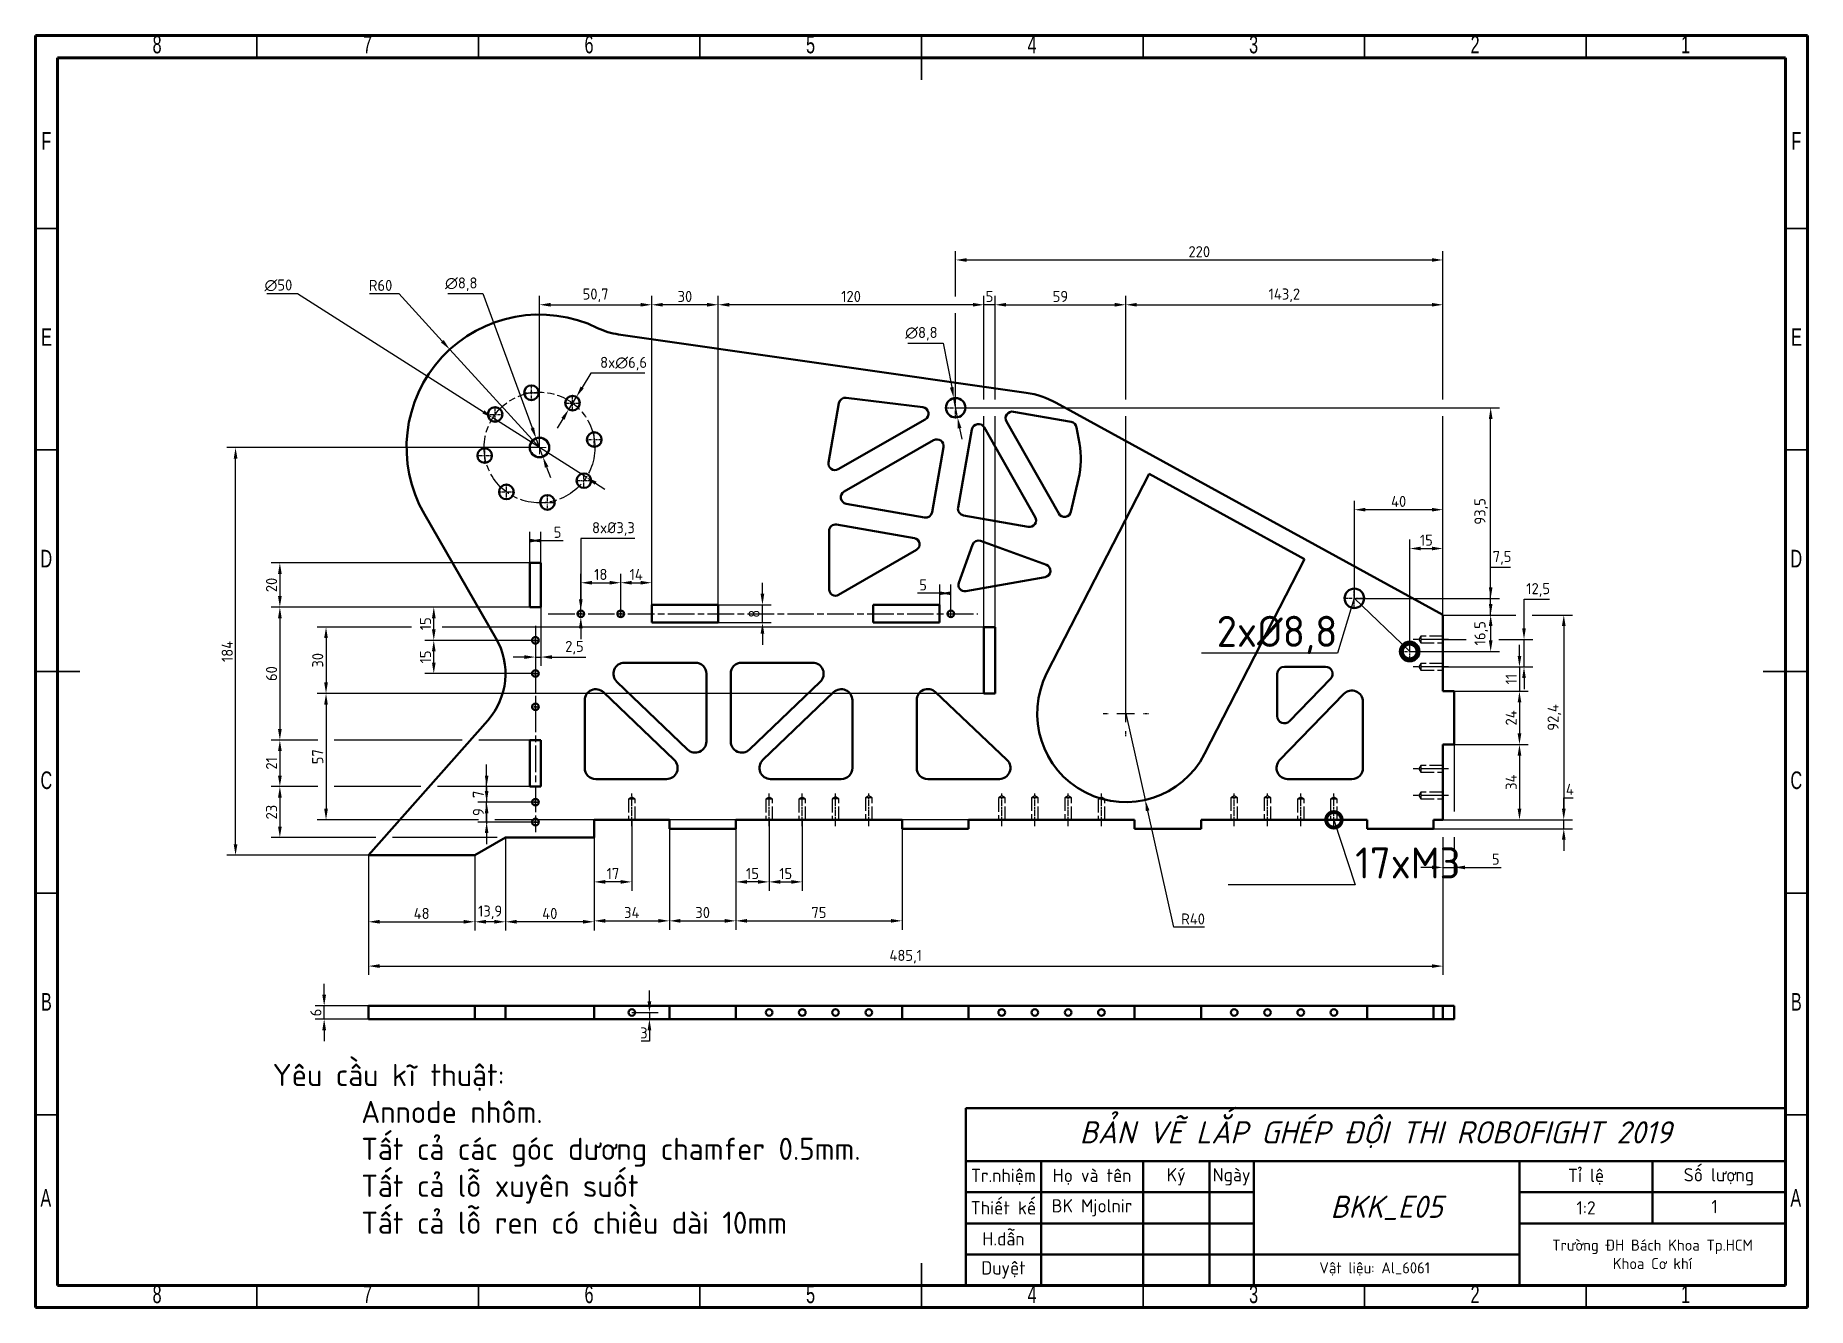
# Model space of a CAD drawing. Header units: millimetres. Extents: x -1615 to 4166, y 5 to 3174.
# Drawn here: x 999.4 to 1399.4, y 5 to 292 of the extents above; entities that cross this region are included whole.
import ezdxf
from ezdxf import colors
from ezdxf.entities.mleader import LeaderData, LeaderLine
from ezdxf.math import Vec2, Vec3

# ---------------------------------------------------------------- set-up
doc = ezdxf.new("R2010")
doc.units = ezdxf.units.MM
doc.header["$LTSCALE"] = 0.25
doc.header["$PDSIZE"] = -1
for name, pattern in [('ACAD_ISO02W100', [15, 12, -3]), ('ACAD_ISO08W100', [36, 24, -3, 6, -3]), ('CENTER2', [1.125, 0.75, -0.125, 0.125, -0.125])]:
    doc.linetypes.add(name, pattern=pattern)
doc.layers.get('0').update_dxf_attribs({"lineweight": 50})
for name, color, linetype, lineweight in [('duong tam', 2, 'ACAD_ISO08W100', 25), ('kich thuoc', 1, 'Continuous', 25), ('Net dam', 7, 'Continuous', 50), ('netdut', 6, 'ACAD_ISO02W100', 25), ('van ban', 7, 'Continuous', 25)]:
    doc.layers.add(name, color=color, linetype=linetype, lineweight=lineweight)
doc.styles.add('SLDTEXTSTYLE0', font='TXT', dxfattribs={"width": 0.686449})
doc.styles.get("Standard").update_dxf_attribs({"font": ''})
doc.styles.add('tieng viet', font='')
doc.styles.get('Standard').set_extended_font_data('TCVN 7284')
doc.styles.get('tieng viet').set_extended_font_data('TCVN 7284')
doc.dimstyles.new('Ratio 2', dxfattribs={"dimtxt": 2.5, "dimasz": 2.5, "dimexe": 2, "dimexo": 0, "dimtad": 1, "dimtoh": 1, "dimdec": 1, "dimlfac": 2, "dimzin": 9, "dimtxsty": 'Standard', "dimcen": 2.5, "dimazin": 2, "dimtfac": 1, "dimtdec": 1, "dimtmove": 0, "dimatfit": 3, "dimfxl": 1, "dimtzin": 1, "dimarcsym": 0})
doc.dimstyles.new('Ratio 2$3', dxfattribs={"dimtxt": 2.5, "dimasz": 2.5, "dimexe": 2, "dimexo": 0, "dimtad": 1, "dimtoh": 1, "dimdec": 1, "dimlfac": 2, "dimzin": 9, "dimtxsty": 'Standard', "dimcen": 2.5, "dimazin": 2, "dimtfac": 1, "dimtdec": 1, "dimtmove": 0, "dimatfit": 3, "dimfxl": 1, "dimtzin": 1, "dimarcsym": 0})

msp = doc.modelspace()

# ---------------------------------------------------------------- texts
at = {"color": 7, "linetype": 'Continuous', "lineweight": 0, "char_height": 3.969, "attachment_point": 2, "style": 'SLDTEXTSTYLE0'}
for s, insert in [('8', (1026.839, 291.968)), ('6', (1124.339, 291.968)), ('3', (1274.339, 291.968)), ('2', (1324.339, 291.968)), ('7', (1074.339, 291.968)), ('5', (1174.339, 291.968)), ('4', (1224.339, 291.968)), ('1', (1371.839, 291.968)), ('F', (1001.837, 270.218)), ('F', (1396.837, 270.218)), ('E', (1001.887, 225.968)), ('E', (1396.887, 225.968)), ('D', (1001.832, 175.968)), ('D', (1396.832, 175.968)), ('C', (1001.838, 125.968)), ('C', (1396.838, 125.968)), ('B', (1001.85, 75.968)), ('B', (1396.85, 75.968)), ('A', (1001.719, 31.718)), ('A', (1396.719, 31.718)), ('8', (1026.839, 9.968)), ('7', (1074.339, 9.968)), ('6', (1124.339, 9.968)), ('5', (1174.339, 9.968)), ('4', (1224.339, 9.968)), ('3', (1274.339, 9.968)), ('2', (1324.339, 9.968)), ('1', (1371.839, 9.968))]:
    msp.add_mtext(s, dxfattribs=dict(at, insert=insert))
at = {"layer": 'van ban', "attachment_point": 1}
for s, width, insert, char_height in [('Yêu cầu kĩ thuật:\\P^IAnnode nhôm.\\P^ITất cả các góc dương chamfer 0.5mm.\\P^ITất cả lỗ xuyên suốt\\P^ITất cả lỗ ren có chiều dài 10mm^I', 154.33451, (1052.924, 59.972), 5), ('1', 30, (1377.669, 29.271), 3), ('Vật liệu: Al_6061', 60, (1289.177, 15.209), 2.5)]:
    msp.add_mtext_dynamic_manual_height_columns(s, width=width, gutter_width=17.5, heights=[0], dxfattribs=dict(at, insert=insert, char_height=char_height))
at = {"layer": 'van ban', "attachment_point": 5, "style": 'tieng viet'}
for s, width, insert, char_height in [('{\\fTCVN 7284|b0|i1|c0|p34;BẢN VẼ LẮP GHÉP ĐỘI THI ROBOFIGHT 2019}', 185, (1301.879, 44), 5), ('Tr.nhiệm', 17, (1217.879, 34.5), 3), ('Họ và tên', 23, (1237.879, 34.5), 3), ('Ký', 15, (1256.879, 34.5), 3), ('Ngày', 10, (1269.379, 34.5), 3), ('Tỉ lệ', 30, (1349.379, 34.5), 3), ('Số lượng', 30, (1379.379, 34.5), 3), ('Thiết kế', 17, (1217.879, 27.5), 3), ('BK Mjolnir', 23, (1237.879, 27.5), 3), ('{\\fTCVN 7284|b0|i1|c0|p34;BKK_E05}', 60, (1304.379, 27.5), 5), ('1:2', 30, (1349.379, 27.5), 3), ('H.dẫn', 17, (1217.879, 20.5), 3), ('\\pxsm1;Trường ĐH Bách Khoa Tp.HCM\\PKhoa Cơ khí', 60, (1364.379, 17), 2.5), ('Duyệt', 17, (1217.879, 13.5), 3)]:
    msp.add_mtext_dynamic_manual_height_columns(s, width=width, gutter_width=12.5, heights=[0], dxfattribs=dict(at, insert=insert, char_height=char_height))

# ---------------------------------------------------------------- blocks, each defined once
blk = doc.blocks.new('SW_CENTERMARKSYMBOL_0')
at = {"color": 0, "linetype": 'Continuous', "lineweight": 0}
for p, q in [((-1, 0), (-1.5, 0)), ((0, 0), (-1, 0)), ((0, 1), (0, 1.5)), ((0, 0), (0, 1)), ((0, 0), (0, -1)), ((0, 0), (1, 0)), ((1, 0), (1.5, 0)), ((0, -1), (0, -1.5))]:
    blk.add_line(p, q, dxfattribs=at)
blk = doc.blocks.new('*D146')
at = {"layer": 'Defpoints', "color": 0, "transparency": 16777216}
for p in [(1317.08, 115.04), (1074.55, 107.04), (1317.08, 82.04)]:
    blk.add_point(p, dxfattribs=at)
at = {"layer": 'kich thuoc', "color": 0, "lineweight": -2, "transparency": 16777216}
for p, q in [((1317.08, 111.17), (1317.08, 80.04)), ((1074.55, 107.04), (1074.55, 80.04)), ((1077.05, 82.04), (1314.58, 82.04))]:
    blk.add_line(p, q, dxfattribs=at)
at = {"layer": 'kich thuoc', "color": 0, "transparency": 16777216}
for points in [[(1077.05, 82.46), (1077.05, 81.63), (1074.55, 82.04)], [(1314.58, 82.46), (1314.58, 81.63), (1317.08, 82.04)]]:
    blk.add_solid(points, dxfattribs=at)
at = {"layer": 'kich thuoc', "color": 0, "transparency": 16777216, "insert": (1195.81, 84.17), "char_height": 2.5, "attachment_point": 5}
blk.add_mtext('485,1', dxfattribs=at)
blk = doc.blocks.new('*D147')
at = {"layer": 'Defpoints', "color": 0, "transparency": 16777216}
for p in [(1074.55, 107.04), (1098.55, 107.04), (1098.55, 92.04)]:
    blk.add_point(p, dxfattribs=at)
at = {"layer": 'kich thuoc', "color": 0, "lineweight": -2, "transparency": 16777216}
for p, q in [((1074.55, 107.04), (1074.55, 90.04)), ((1098.55, 107.04), (1098.55, 90.04)), ((1077.05, 92.04), (1096.05, 92.04))]:
    blk.add_line(p, q, dxfattribs=at)
at = {"layer": 'kich thuoc', "color": 0, "transparency": 16777216}
for points in [[(1077.05, 92.46), (1077.05, 91.63), (1074.55, 92.04)], [(1096.05, 92.46), (1096.05, 91.63), (1098.55, 92.04)]]:
    blk.add_solid(points, dxfattribs=at)
at = {"layer": 'kich thuoc', "color": 0, "transparency": 16777216, "insert": (1086.55, 93.92), "char_height": 2.5, "attachment_point": 5}
blk.add_mtext('48', dxfattribs=at)
blk = doc.blocks.new('*D148')
at = {"layer": 'Defpoints', "color": 0, "transparency": 16777216}
for p in [(1105.48, 111.04), (1098.55, 107.04), (1098.55, 92.04)]:
    blk.add_point(p, dxfattribs=at)
at = {"layer": 'kich thuoc', "color": 0, "lineweight": -2, "transparency": 16777216}
for p, q in [((1105.48, 111.04), (1105.48, 90.04)), ((1098.55, 107.04), (1098.55, 90.04)), ((1102.98, 92.04), (1101.05, 92.04))]:
    blk.add_line(p, q, dxfattribs=at)
at = {"layer": 'kich thuoc', "color": 0, "transparency": 16777216}
for points in [[(1101.05, 92.46), (1101.05, 91.63), (1098.55, 92.04)], [(1102.98, 92.46), (1102.98, 91.63), (1105.48, 92.04)]]:
    blk.add_solid(points, dxfattribs=at)
at = {"layer": 'kich thuoc', "color": 0, "transparency": 16777216, "insert": (1102.01, 94.17), "char_height": 2.5, "attachment_point": 5}
blk.add_mtext('13,9', dxfattribs=at)
blk = doc.blocks.new('*D149')
at = {"layer": 'Defpoints', "color": 0, "transparency": 16777216}
for p in [(1105.48, 111.04), (1125.48, 111.04), (1105.48, 92.04)]:
    blk.add_point(p, dxfattribs=at)
at = {"layer": 'kich thuoc', "color": 0, "lineweight": -2, "transparency": 16777216}
for p, q in [((1105.48, 111.04), (1105.48, 90.04)), ((1125.48, 111.04), (1125.48, 90.04)), ((1122.98, 92.04), (1107.98, 92.04))]:
    blk.add_line(p, q, dxfattribs=at)
at = {"layer": 'kich thuoc', "color": 0, "transparency": 16777216}
for points in [[(1107.98, 92.46), (1107.98, 91.63), (1105.48, 92.04)], [(1122.98, 92.46), (1122.98, 91.63), (1125.48, 92.04)]]:
    blk.add_solid(points, dxfattribs=at)
at = {"layer": 'kich thuoc', "color": 0, "transparency": 16777216, "insert": (1115.48, 93.92), "char_height": 2.5, "attachment_point": 5}
blk.add_mtext('40', dxfattribs=at)
blk = doc.blocks.new('*D150')
at = {"layer": 'Defpoints', "color": 0, "transparency": 16777216}
for p in [(1125.48, 115.04), (1142.48, 115.04), (1142.48, 92.25)]:
    blk.add_point(p, dxfattribs=at)
at = {"layer": 'kich thuoc', "color": 0, "lineweight": -2, "transparency": 16777216}
for p, q in [((1125.48, 115.04), (1125.48, 112.92)), ((1142.48, 115.04), (1142.48, 90.25)), ((1125.48, 109.17), (1125.48, 90.25)), ((1127.98, 92.25), (1139.98, 92.25))]:
    blk.add_line(p, q, dxfattribs=at)
at = {"layer": 'kich thuoc', "color": 0, "transparency": 16777216}
for points in [[(1127.98, 92.67), (1127.98, 91.84), (1125.48, 92.25)], [(1139.98, 92.67), (1139.98, 91.84), (1142.48, 92.25)]]:
    blk.add_solid(points, dxfattribs=at)
at = {"layer": 'kich thuoc', "color": 0, "transparency": 16777216, "insert": (1133.98, 94.13), "char_height": 2.5, "attachment_point": 5}
blk.add_mtext('34', dxfattribs=at)
blk = doc.blocks.new('*D151')
at = {"layer": 'Defpoints', "color": 0, "transparency": 16777216}
for p in [(1142.48, 113.54), (1157.48, 113.54), (1157.48, 92.25)]:
    blk.add_point(p, dxfattribs=at)
at = {"layer": 'kich thuoc', "color": 0, "lineweight": -2, "transparency": 16777216}
for p, q in [((1142.48, 113.54), (1142.48, 90.25)), ((1157.48, 113.54), (1157.48, 90.25)), ((1144.98, 92.25), (1154.98, 92.25))]:
    blk.add_line(p, q, dxfattribs=at)
at = {"layer": 'kich thuoc', "color": 0, "transparency": 16777216}
for points in [[(1144.98, 92.67), (1144.98, 91.84), (1142.48, 92.25)], [(1154.98, 92.67), (1154.98, 91.84), (1157.48, 92.25)]]:
    blk.add_solid(points, dxfattribs=at)
at = {"layer": 'kich thuoc', "color": 0, "transparency": 16777216, "insert": (1149.98, 94.13), "char_height": 2.5, "attachment_point": 5}
blk.add_mtext('30', dxfattribs=at)
blk = doc.blocks.new('*D152')
at = {"layer": 'Defpoints', "color": 0, "transparency": 16777216}
for p in [(1157.48, 113.54), (1194.98, 113.54), (1194.98, 92.25)]:
    blk.add_point(p, dxfattribs=at)
at = {"layer": 'kich thuoc', "color": 0, "lineweight": -2, "transparency": 16777216}
for p, q in [((1157.48, 113.54), (1157.48, 90.25)), ((1194.98, 113.54), (1194.98, 90.25)), ((1159.98, 92.25), (1192.48, 92.25))]:
    blk.add_line(p, q, dxfattribs=at)
at = {"layer": 'kich thuoc', "color": 0, "transparency": 16777216}
for points in [[(1159.98, 92.67), (1159.98, 91.84), (1157.48, 92.25)], [(1192.48, 92.67), (1192.48, 91.84), (1194.98, 92.25)]]:
    blk.add_solid(points, dxfattribs=at)
at = {"layer": 'kich thuoc', "color": 0, "transparency": 16777216, "insert": (1176.23, 94.13), "char_height": 2.5, "attachment_point": 5}
blk.add_mtext('75', dxfattribs=at)
blk = doc.blocks.new('*D153')
at = {"layer": 'Defpoints', "color": 0, "transparency": 16777216}
for p in [(1317.08, 161.26), (1317.08, 115.04), (1344.35, 115.04)]:
    blk.add_point(p, dxfattribs=at)
at = {"layer": 'kich thuoc', "color": 0, "lineweight": -2, "transparency": 16777216}
for p, q in [((1317.08, 161.26), (1333.5, 161.26)), ((1337.25, 161.26), (1346.35, 161.26)), ((1344.35, 158.76), (1344.35, 117.54)), ((1317.08, 115.04), (1346.35, 115.04))]:
    blk.add_line(p, q, dxfattribs=at)
at = {"layer": 'kich thuoc', "color": 0, "transparency": 16777216}
for points in [[(1343.94, 158.76), (1344.77, 158.76), (1344.35, 161.26)], [(1343.94, 117.54), (1344.77, 117.54), (1344.35, 115.04)]]:
    blk.add_solid(points, dxfattribs=at)
at = {"layer": 'kich thuoc', "color": 0, "transparency": 16777216, "insert": (1342.23, 138.15), "char_height": 2.5, "attachment_point": 5, "rotation": 90}
blk.add_mtext('92,4', dxfattribs=at)
blk = doc.blocks.new('*D154')
at = {"layer": 'Defpoints', "color": 0, "transparency": 16777216}
for p in [(1317.08, 132.04), (1317.08, 115.04), (1334.35, 115.04)]:
    blk.add_point(p, dxfattribs=at)
at = {"layer": 'kich thuoc', "color": 0, "lineweight": -2, "transparency": 16777216}
for p, q in [((1317.08, 132.04), (1336.35, 132.04)), ((1334.35, 129.54), (1334.35, 117.54)), ((1317.08, 115.04), (1336.35, 115.04))]:
    blk.add_line(p, q, dxfattribs=at)
at = {"layer": 'kich thuoc', "color": 0, "transparency": 16777216}
for points in [[(1333.94, 129.54), (1334.77, 129.54), (1334.35, 132.04)], [(1333.94, 117.54), (1334.77, 117.54), (1334.35, 115.04)]]:
    blk.add_solid(points, dxfattribs=at)
at = {"layer": 'kich thuoc', "color": 0, "transparency": 16777216, "insert": (1332.48, 123.54), "char_height": 2.5, "attachment_point": 5, "rotation": 90}
blk.add_mtext('34', dxfattribs=at)
blk = doc.blocks.new('*D155')
at = {"layer": 'Defpoints', "color": 0, "transparency": 16777216}
for p in [(1319.58, 144.04), (1319.58, 132.04), (1334.35, 132.04)]:
    blk.add_point(p, dxfattribs=at)
at = {"layer": 'kich thuoc', "color": 0, "lineweight": -2, "transparency": 16777216}
for p, q in [((1319.58, 144.04), (1336.35, 144.04)), ((1334.35, 141.54), (1334.35, 134.54)), ((1319.58, 132.04), (1336.35, 132.04))]:
    blk.add_line(p, q, dxfattribs=at)
at = {"layer": 'kich thuoc', "color": 0, "transparency": 16777216}
for points in [[(1333.94, 141.54), (1334.77, 141.54), (1334.35, 144.04)], [(1333.94, 134.54), (1334.77, 134.54), (1334.35, 132.04)]]:
    blk.add_solid(points, dxfattribs=at)
at = {"layer": 'kich thuoc', "color": 0, "transparency": 16777216, "insert": (1332.48, 138.04), "char_height": 2.5, "attachment_point": 5, "rotation": 90}
blk.add_mtext('24', dxfattribs=at)
blk = doc.blocks.new('*D156')
at = {"layer": 'Defpoints', "color": 0, "transparency": 16777216}
for p in [(1092.91, 221.18), (1113.15, 199.04)]:
    blk.add_point(p, dxfattribs=at)
at = {"layer": 'kich thuoc', "color": 0, "lineweight": -2, "transparency": 16777216}
for p, q in [((1074.77, 233.77), (1081.4, 233.77)), ((1081.4, 233.77), (1091.22, 223.03)), ((1113.15, 199.04), (1092.91, 221.18))]:
    blk.add_line(p, q, dxfattribs=at)
at = {"layer": 'kich thuoc', "color": 0, "transparency": 16777216}
blk.add_solid([(1091.53, 223.31), (1090.91, 222.75), (1092.91, 221.18)], dxfattribs=at)
at = {"layer": 'kich thuoc', "color": 0, "transparency": 16777216, "insert": (1077.27, 235.64), "char_height": 2.5, "attachment_point": 5}
blk.add_mtext('R60', dxfattribs=at)
blk = doc.blocks.new('*D157')
at = {"layer": 'Defpoints', "color": 0, "transparency": 16777216}
for p in [(1102.6, 205.75), (1123.7, 192.34)]:
    blk.add_point(p, dxfattribs=at)
at = {"layer": 'kich thuoc', "color": 0, "lineweight": -2, "transparency": 16777216}
for p, q in [((1051.59, 233.77), (1058.52, 233.77)), ((1058.52, 233.77), (1100.49, 207.09)), ((1123.7, 192.34), (1102.6, 205.75)), ((1125.81, 191), (1127.92, 189.66))]:
    blk.add_line(p, q, dxfattribs=at)
at = {"layer": 'kich thuoc', "color": 0, "transparency": 16777216}
for points in [[(1100.71, 207.44), (1100.27, 206.74), (1102.6, 205.75)], [(1126.03, 191.35), (1125.59, 190.65), (1123.7, 192.34)]]:
    blk.add_solid(points, dxfattribs=at)
at = {"layer": 'kich thuoc', "color": 0, "transparency": 16777216, "insert": (1054.22, 235.64), "char_height": 2.5, "attachment_point": 5}
blk.add_mtext('∅50', dxfattribs=at)
blk = doc.blocks.new('*D158')
at = {"layer": 'Defpoints', "color": 0, "transparency": 16777216}
for p in [(1110.98, 122.54), (1054.55, 111.04), (1110.98, 111.04)]:
    blk.add_point(p, dxfattribs=at)
at = {"layer": 'kich thuoc', "color": 0, "lineweight": -2, "transparency": 16777216}
for p, q in [((1063.09, 122.54), (1052.55, 122.54)), ((1054.55, 120.04), (1054.55, 113.54)), ((1086.39, 122.54), (1066.84, 122.54)), ((1110.98, 122.54), (1090.14, 122.54)), ((1076.22, 111.04), (1052.55, 111.04)), ((1103.6, 111.04), (1079.97, 111.04)), ((1110.98, 111.04), (1107.35, 111.04))]:
    blk.add_line(p, q, dxfattribs=at)
at = {"layer": 'kich thuoc', "color": 0, "transparency": 16777216}
for points in [[(1054.13, 120.04), (1054.97, 120.04), (1054.55, 122.54)], [(1054.13, 113.54), (1054.97, 113.54), (1054.55, 111.04)]]:
    blk.add_solid(points, dxfattribs=at)
at = {"layer": 'kich thuoc', "color": 0, "transparency": 16777216, "insert": (1052.67, 116.79), "char_height": 2.5, "attachment_point": 5, "rotation": 90}
blk.add_mtext('23', dxfattribs=at)
blk = doc.blocks.new('*D159')
at = {"layer": 'Defpoints', "color": 0, "transparency": 16777216}
for p in [(1110.98, 133.04), (1054.55, 122.54), (1110.98, 122.54)]:
    blk.add_point(p, dxfattribs=at)
at = {"layer": 'kich thuoc', "color": 0, "lineweight": -2, "transparency": 16777216}
for p, q in [((1063.09, 133.04), (1052.55, 133.04)), ((1095.69, 133.04), (1066.84, 133.04)), ((1110.98, 133.04), (1099.44, 133.04)), ((1054.55, 130.54), (1054.55, 125.04)), ((1063.09, 122.54), (1052.55, 122.54)), ((1086.39, 122.54), (1066.84, 122.54)), ((1110.98, 122.54), (1090.14, 122.54))]:
    blk.add_line(p, q, dxfattribs=at)
at = {"layer": 'kich thuoc', "color": 0, "transparency": 16777216}
for points in [[(1054.13, 130.54), (1054.97, 130.54), (1054.55, 133.04)], [(1054.13, 125.04), (1054.97, 125.04), (1054.55, 122.54)]]:
    blk.add_solid(points, dxfattribs=at)
at = {"layer": 'kich thuoc', "color": 0, "transparency": 16777216, "insert": (1052.67, 127.79), "char_height": 2.5, "attachment_point": 5, "rotation": 90}
blk.add_mtext('21', dxfattribs=at)
blk = doc.blocks.new('*D160')
at = {"layer": 'Defpoints', "color": 0, "transparency": 16777216}
for p in [(1110.98, 163.04), (1054.55, 133.04), (1110.98, 133.04)]:
    blk.add_point(p, dxfattribs=at)
at = {"layer": 'kich thuoc', "color": 0, "lineweight": -2, "transparency": 16777216}
for p, q in [((1097.42, 163.04), (1052.55, 163.04)), ((1054.55, 160.54), (1054.55, 135.54)), ((1110.98, 163.04), (1101.17, 163.04)), ((1063.09, 133.04), (1052.55, 133.04)), ((1095.69, 133.04), (1066.84, 133.04)), ((1110.98, 133.04), (1099.44, 133.04))]:
    blk.add_line(p, q, dxfattribs=at)
at = {"layer": 'kich thuoc', "color": 0, "transparency": 16777216}
for points in [[(1054.13, 160.54), (1054.97, 160.54), (1054.55, 163.04)], [(1054.13, 135.54), (1054.97, 135.54), (1054.55, 133.04)]]:
    blk.add_solid(points, dxfattribs=at)
at = {"layer": 'kich thuoc', "color": 0, "transparency": 16777216, "insert": (1052.67, 148.04), "char_height": 2.5, "attachment_point": 5, "rotation": 90}
blk.add_mtext('60', dxfattribs=at)
blk = doc.blocks.new('*D161')
at = {"layer": 'Defpoints', "color": 0, "transparency": 16777216}
for p in [(1110.98, 173.04), (1054.55, 163.04), (1110.98, 163.04)]:
    blk.add_point(p, dxfattribs=at)
at = {"layer": 'kich thuoc', "color": 0, "lineweight": -2, "transparency": 16777216}
for p, q in [((1110.98, 173.04), (1052.55, 173.04)), ((1054.55, 170.54), (1054.55, 165.54)), ((1110.98, 163.04), (1052.55, 163.04))]:
    blk.add_line(p, q, dxfattribs=at)
at = {"layer": 'kich thuoc', "color": 0, "transparency": 16777216}
for points in [[(1054.13, 170.54), (1054.97, 170.54), (1054.55, 173.04)], [(1054.13, 165.54), (1054.97, 165.54), (1054.55, 163.04)]]:
    blk.add_solid(points, dxfattribs=at)
at = {"layer": 'kich thuoc', "color": 0, "transparency": 16777216, "insert": (1052.67, 168.04), "char_height": 2.5, "attachment_point": 5, "rotation": 90}
blk.add_mtext('20', dxfattribs=at)
blk = doc.blocks.new('*D162')
at = {"layer": 'Defpoints', "color": 0, "transparency": 16777216}
for p in [(1245.48, 139.04), (1249.88, 119.53)]:
    blk.add_point(p, dxfattribs=at)
at = {"layer": 'kich thuoc', "color": 0, "lineweight": -2, "transparency": 16777216}
for p, q in [((1245.48, 139.04), (1249.88, 119.53)), ((1256.36, 90.79), (1250.43, 117.1)), ((1263.28, 90.79), (1256.36, 90.79))]:
    blk.add_line(p, q, dxfattribs=at)
at = {"layer": 'kich thuoc', "color": 0, "transparency": 16777216}
blk.add_solid([(1250.83, 117.19), (1250.02, 117), (1249.88, 119.53)], dxfattribs=at)
at = {"layer": 'kich thuoc', "color": 0, "transparency": 16777216, "insert": (1260.66, 92.67), "char_height": 2.5, "attachment_point": 5}
blk.add_mtext('R40', dxfattribs=at)
blk = doc.blocks.new('*D163')
at = {"layer": 'Defpoints', "color": 0, "transparency": 16777216}
for p in [(1317.08, 231.26), (1317.08, 161.26), (1245.48, 139.04)]:
    blk.add_point(p, dxfattribs=at)
at = {"layer": 'kich thuoc', "color": 0, "lineweight": -2, "transparency": 16777216}
for p, q in [((1245.48, 209.9), (1245.48, 233.26)), ((1317.08, 209.9), (1317.08, 233.26)), ((1247.98, 231.26), (1314.58, 231.26)), ((1245.48, 139.04), (1245.48, 206.15)), ((1317.08, 163.14), (1317.08, 206.15))]:
    blk.add_line(p, q, dxfattribs=at)
at = {"layer": 'kich thuoc', "color": 0, "transparency": 16777216}
for points in [[(1247.98, 231.68), (1247.98, 230.85), (1245.48, 231.26)], [(1314.58, 231.68), (1314.58, 230.85), (1317.08, 231.26)]]:
    blk.add_solid(points, dxfattribs=at)
at = {"layer": 'kich thuoc', "color": 0, "transparency": 16777216, "insert": (1281.28, 233.39), "char_height": 2.5, "attachment_point": 5}
blk.add_mtext('143,2', dxfattribs=at)
blk = doc.blocks.new('*D164')
at = {"layer": 'Defpoints', "color": 0, "transparency": 16777216}
for p in [(1245.48, 231.26), (1215.98, 158.54), (1245.48, 139.04)]:
    blk.add_point(p, dxfattribs=at)
at = {"layer": 'kich thuoc', "color": 0, "lineweight": -2, "transparency": 16777216}
for p, q in [((1215.98, 209.9), (1215.98, 233.26)), ((1245.48, 209.9), (1245.48, 233.26)), ((1218.48, 231.26), (1242.98, 231.26)), ((1215.98, 158.54), (1215.98, 206.15)), ((1245.48, 139.04), (1245.48, 206.15))]:
    blk.add_line(p, q, dxfattribs=at)
at = {"layer": 'kich thuoc', "color": 0, "transparency": 16777216}
for points in [[(1218.48, 231.68), (1218.48, 230.85), (1215.98, 231.26)], [(1242.98, 231.68), (1242.98, 230.85), (1245.48, 231.26)]]:
    blk.add_solid(points, dxfattribs=at)
at = {"layer": 'kich thuoc', "color": 0, "transparency": 16777216, "insert": (1230.73, 233.14), "char_height": 2.5, "attachment_point": 5}
blk.add_mtext('59', dxfattribs=at)
blk = doc.blocks.new('*D165')
at = {"layer": 'Defpoints', "color": 0, "transparency": 16777216}
for p in [(1213.48, 231.26), (1213.48, 158.54), (1215.98, 158.54)]:
    blk.add_point(p, dxfattribs=at)
at = {"layer": 'kich thuoc', "color": 0, "lineweight": -2, "transparency": 16777216}
for p, q in [((1213.48, 209.9), (1213.48, 233.26)), ((1215.98, 209.9), (1215.98, 233.26)), ((1210.98, 231.26), (1208.48, 231.26)), ((1215.98, 231.26), (1213.48, 231.26)), ((1218.48, 231.26), (1220.98, 231.26)), ((1213.48, 158.54), (1213.48, 206.15)), ((1215.98, 158.54), (1215.98, 206.15))]:
    blk.add_line(p, q, dxfattribs=at)
at = {"layer": 'kich thuoc', "color": 0, "transparency": 16777216}
for points in [[(1210.98, 231.68), (1210.98, 230.85), (1213.48, 231.26)], [(1218.48, 231.68), (1218.48, 230.85), (1215.98, 231.26)]]:
    blk.add_solid(points, dxfattribs=at)
at = {"layer": 'kich thuoc', "color": 0, "transparency": 16777216, "insert": (1214.73, 233.14), "char_height": 2.5, "attachment_point": 5}
blk.add_mtext('5', dxfattribs=at)
blk = doc.blocks.new('*D170')
at = {"layer": 'Defpoints', "color": 0, "transparency": 16777216}
for p in [(1153.48, 231.26), (1153.48, 163.54), (1213.48, 158.54)]:
    blk.add_point(p, dxfattribs=at)
at = {"layer": 'kich thuoc', "color": 0, "lineweight": -2, "transparency": 16777216}
for p, q in [((1153.48, 163.54), (1153.48, 233.26)), ((1213.48, 209.9), (1213.48, 233.26)), ((1210.98, 231.26), (1155.98, 231.26)), ((1213.48, 158.54), (1213.48, 206.15))]:
    blk.add_line(p, q, dxfattribs=at)
at = {"layer": 'kich thuoc', "color": 0, "transparency": 16777216}
for points in [[(1155.98, 231.68), (1155.98, 230.85), (1153.48, 231.26)], [(1210.98, 231.68), (1210.98, 230.85), (1213.48, 231.26)]]:
    blk.add_solid(points, dxfattribs=at)
at = {"layer": 'kich thuoc', "color": 0, "transparency": 16777216, "insert": (1183.48, 233.14), "char_height": 2.5, "attachment_point": 5}
blk.add_mtext('120', dxfattribs=at)
blk = doc.blocks.new('*D171')
at = {"layer": 'Defpoints', "color": 0, "transparency": 16777216}
for p in [(1138.48, 231.26), (1138.48, 163.54), (1153.48, 163.54)]:
    blk.add_point(p, dxfattribs=at)
at = {"layer": 'kich thuoc', "color": 0, "lineweight": -2, "transparency": 16777216}
for p, q in [((1138.48, 163.54), (1138.48, 233.26)), ((1153.48, 163.54), (1153.48, 233.26)), ((1150.98, 231.26), (1140.98, 231.26))]:
    blk.add_line(p, q, dxfattribs=at)
at = {"layer": 'kich thuoc', "color": 0, "transparency": 16777216}
for points in [[(1140.98, 231.68), (1140.98, 230.85), (1138.48, 231.26)], [(1150.98, 231.68), (1150.98, 230.85), (1153.48, 231.26)]]:
    blk.add_solid(points, dxfattribs=at)
at = {"layer": 'kich thuoc', "color": 0, "transparency": 16777216, "insert": (1145.98, 233.14), "char_height": 2.5, "attachment_point": 5}
blk.add_mtext('30', dxfattribs=at)
blk = doc.blocks.new('*D172')
at = {"layer": 'Defpoints', "color": 0, "transparency": 16777216}
for p in [(1125.48, 115.04), (1133.98, 115.04), (1125.48, 101.04)]:
    blk.add_point(p, dxfattribs=at)
at = {"layer": 'kich thuoc', "color": 0, "lineweight": -2, "transparency": 16777216}
for p, q in [((1125.48, 115.04), (1125.48, 99.04)), ((1133.98, 115.04), (1133.98, 99.04)), ((1131.48, 101.04), (1127.98, 101.04))]:
    blk.add_line(p, q, dxfattribs=at)
at = {"layer": 'kich thuoc', "color": 0, "transparency": 16777216}
for points in [[(1127.98, 101.46), (1127.98, 100.63), (1125.48, 101.04)], [(1131.48, 101.46), (1131.48, 100.63), (1133.98, 101.04)]]:
    blk.add_solid(points, dxfattribs=at)
at = {"layer": 'kich thuoc', "color": 0, "transparency": 16777216, "insert": (1129.73, 102.92), "char_height": 2.5, "attachment_point": 5}
blk.add_mtext('17', dxfattribs=at)
blk = doc.blocks.new('*D173')
at = {"layer": 'Defpoints', "color": 0, "transparency": 16777216}
for p in [(1157.48, 115.04), (1164.98, 115.04), (1157.48, 101.04)]:
    blk.add_point(p, dxfattribs=at)
at = {"layer": 'kich thuoc', "color": 0, "lineweight": -2, "transparency": 16777216}
for p, q in [((1157.48, 115.04), (1157.48, 99.04)), ((1164.98, 115.04), (1164.98, 99.04)), ((1162.48, 101.04), (1159.98, 101.04))]:
    blk.add_line(p, q, dxfattribs=at)
at = {"layer": 'kich thuoc', "color": 0, "transparency": 16777216}
for points in [[(1159.98, 101.46), (1159.98, 100.63), (1157.48, 101.04)], [(1162.48, 101.46), (1162.48, 100.63), (1164.98, 101.04)]]:
    blk.add_solid(points, dxfattribs=at)
at = {"layer": 'kich thuoc', "color": 0, "transparency": 16777216, "insert": (1161.23, 102.92), "char_height": 2.5, "attachment_point": 5}
blk.add_mtext('15', dxfattribs=at)
blk = doc.blocks.new('*D174')
at = {"layer": 'Defpoints', "color": 0, "transparency": 16777216}
for p in [(1164.98, 115.04), (1172.48, 115.04), (1172.48, 101.04)]:
    blk.add_point(p, dxfattribs=at)
at = {"layer": 'kich thuoc', "color": 0, "lineweight": -2, "transparency": 16777216}
for p, q in [((1164.98, 115.04), (1164.98, 99.04)), ((1172.48, 115.04), (1172.48, 99.04)), ((1167.48, 101.04), (1169.98, 101.04))]:
    blk.add_line(p, q, dxfattribs=at)
at = {"layer": 'kich thuoc', "color": 0, "transparency": 16777216}
for points in [[(1167.48, 101.46), (1167.48, 100.63), (1164.98, 101.04)], [(1169.98, 101.46), (1169.98, 100.63), (1172.48, 101.04)]]:
    blk.add_solid(points, dxfattribs=at)
at = {"layer": 'kich thuoc', "color": 0, "transparency": 16777216, "insert": (1168.73, 102.92), "char_height": 2.5, "attachment_point": 5}
blk.add_mtext('15', dxfattribs=at)
blk = doc.blocks.new('*D175')
at = {"layer": 'Defpoints', "color": 0, "transparency": 16777216}
for p in [(1317.08, 149.53), (1319.58, 144.04), (1334.35, 144.04)]:
    blk.add_point(p, dxfattribs=at)
at = {"layer": 'kich thuoc', "color": 0, "lineweight": -2, "transparency": 16777216}
for p, q in [((1334.35, 152.03), (1334.35, 154.53)), ((1317.08, 149.53), (1336.35, 149.53)), ((1334.35, 149.53), (1334.35, 144.04)), ((1319.58, 144.04), (1336.35, 144.04)), ((1334.35, 141.54), (1334.35, 139.04))]:
    blk.add_line(p, q, dxfattribs=at)
at = {"layer": 'kich thuoc', "color": 0, "transparency": 16777216}
for points in [[(1333.94, 152.03), (1334.77, 152.03), (1334.35, 149.53)], [(1333.94, 141.54), (1334.77, 141.54), (1334.35, 144.04)]]:
    blk.add_solid(points, dxfattribs=at)
at = {"layer": 'kich thuoc', "color": 0, "transparency": 16777216, "insert": (1332.48, 146.79), "char_height": 2.5, "attachment_point": 5, "rotation": 90}
blk.add_mtext('11', dxfattribs=at)
blk = doc.blocks.new('*D176')
at = {"layer": 'Defpoints', "color": 0, "transparency": 16777216}
for p in [(1317.08, 155.76), (1335.38, 155.76), (1317.08, 149.53)]:
    blk.add_point(p, dxfattribs=at)
at = {"layer": 'kich thuoc', "color": 0, "lineweight": -2, "transparency": 16777216}
for p, q in [((1335.38, 158.26), (1335.38, 164.8)), ((1335.38, 164.8), (1341.13, 164.8)), ((1317.08, 155.76), (1322.35, 155.76)), ((1329.73, 155.76), (1337.38, 155.76)), ((1335.38, 149.53), (1335.38, 155.76)), ((1317.08, 149.53), (1337.38, 149.53)), ((1335.38, 147.03), (1335.38, 144.53))]:
    blk.add_line(p, q, dxfattribs=at)
at = {"layer": 'kich thuoc', "color": 0, "transparency": 16777216}
for points in [[(1334.96, 158.26), (1335.79, 158.26), (1335.38, 155.76)], [(1334.96, 147.03), (1335.79, 147.03), (1335.38, 149.53)]]:
    blk.add_solid(points, dxfattribs=at)
at = {"layer": 'kich thuoc', "color": 0, "transparency": 16777216, "insert": (1338.57, 166.92), "char_height": 2.5, "attachment_point": 5}
blk.add_mtext('12,5', dxfattribs=at)
blk = doc.blocks.new('*D177')
at = {"layer": 'Defpoints', "color": 0, "transparency": 16777216}
for p in [(1122.48, 162.29), (1122.48, 160.79)]:
    blk.add_point(p, dxfattribs=at)
at = {"layer": 'kich thuoc', "color": 0, "lineweight": -2, "transparency": 16777216}
for p, q in [((1134.65, 178.54), (1122.48, 178.54)), ((1122.48, 178.54), (1122.48, 164.79)), ((1122.48, 160.79), (1122.48, 162.29)), ((1122.48, 158.29), (1122.48, 155.79))]:
    blk.add_line(p, q, dxfattribs=at)
at = {"layer": 'kich thuoc', "color": 0, "transparency": 16777216}
for points in [[(1122.06, 164.79), (1122.89, 164.79), (1122.48, 162.29)], [(1122.06, 158.29), (1122.89, 158.29), (1122.48, 160.79)]]:
    blk.add_solid(points, dxfattribs=at)
at = {"layer": 'kich thuoc', "color": 0, "transparency": 16777216, "insert": (1129.84, 180.67), "char_height": 2.5, "attachment_point": 5}
blk.add_mtext('8x%%C3,3', dxfattribs=at)
blk = doc.blocks.new('*D178')
at = {"layer": 'Defpoints', "color": 0, "transparency": 16777216}
for p in [(1213.48, 143.54), (1064.97, 115.04), (1213.48, 115.04)]:
    blk.add_point(p, dxfattribs=at)
at = {"layer": 'kich thuoc', "color": 0, "lineweight": -2, "transparency": 16777216}
for p, q in [((1213.48, 143.54), (1062.97, 143.54)), ((1064.97, 141.04), (1064.97, 117.54)), ((1099.35, 115.04), (1062.97, 115.04)), ((1213.48, 115.04), (1103.1, 115.04))]:
    blk.add_line(p, q, dxfattribs=at)
at = {"layer": 'kich thuoc', "color": 0, "transparency": 16777216}
for points in [[(1064.55, 141.04), (1065.38, 141.04), (1064.97, 143.54)], [(1064.55, 117.54), (1065.38, 117.54), (1064.97, 115.04)]]:
    blk.add_solid(points, dxfattribs=at)
at = {"layer": 'kich thuoc', "color": 0, "transparency": 16777216, "insert": (1063.09, 129.29), "char_height": 2.5, "attachment_point": 5, "rotation": 90}
blk.add_mtext('57', dxfattribs=at)
blk = doc.blocks.new('*D179')
at = {"layer": 'Defpoints', "color": 0, "transparency": 16777216}
for p in [(1213.48, 158.54), (1064.97, 143.54), (1213.48, 143.54)]:
    blk.add_point(p, dxfattribs=at)
at = {"layer": 'kich thuoc', "color": 0, "lineweight": -2, "transparency": 16777216}
for p, q in [((1084.29, 158.54), (1062.97, 158.54)), ((1064.97, 156.04), (1064.97, 146.04)), ((1213.48, 158.54), (1091.17, 158.54)), ((1213.48, 143.54), (1062.97, 143.54))]:
    blk.add_line(p, q, dxfattribs=at)
at = {"layer": 'kich thuoc', "color": 0, "transparency": 16777216}
for points in [[(1064.55, 156.04), (1065.38, 156.04), (1064.97, 158.54)], [(1064.55, 146.04), (1065.38, 146.04), (1064.97, 143.54)]]:
    blk.add_solid(points, dxfattribs=at)
at = {"layer": 'kich thuoc', "color": 0, "transparency": 16777216, "insert": (1063.09, 151.04), "char_height": 2.5, "attachment_point": 5, "rotation": 90}
blk.add_mtext('30', dxfattribs=at)
blk = doc.blocks.new('*U285')
at = {"layer": 'duong tam', "color": 0, "linetype": 'CENTER2', "transparency": 16777216}
for p, q in [((-0.87, 0), (-0.15, 0)), ((0, 0.15), (0, 0.87)), ((0.15, 0), (0.87, 0)), ((0, -0.87), (0, -0.15))]:
    blk.add_line(p, q, dxfattribs=at)
at = {"layer": 'duong tam', "color": 0, "linetype": 'Continuous', "transparency": 16777216}
for p, q in [((-0.075, 0), (0.075, 0)), ((0, -0.075), (0, 0.075))]:
    blk.add_line(p, q, dxfattribs=at)
blk = doc.blocks.new('*U286')
at = {"layer": 'duong tam', "color": 0, "linetype": 'CENTER2', "transparency": 16777216}
for p, q in [((-0.87, 0), (-0.15, 0)), ((0, 0.15), (0, 0.87)), ((0.15, 0), (0.87, 0)), ((0, -0.87), (0, -0.15))]:
    blk.add_line(p, q, dxfattribs=at)
at = {"layer": 'duong tam', "color": 0, "linetype": 'Continuous', "transparency": 16777216}
for p, q in [((-0.075, 0), (0.075, 0)), ((0, -0.075), (0, 0.075))]:
    blk.add_line(p, q, dxfattribs=at)
blk = doc.blocks.new('*U287')
at = {"layer": 'duong tam', "color": 0, "linetype": 'CENTER2', "transparency": 16777216}
for p, q in [((-0.87, 0), (-0.15, 0)), ((0, 0.15), (0, 0.87)), ((0.15, 0), (0.87, 0)), ((0, -0.87), (0, -0.15))]:
    blk.add_line(p, q, dxfattribs=at)
at = {"layer": 'duong tam', "color": 0, "linetype": 'Continuous', "transparency": 16777216}
for p, q in [((-0.075, 0), (0.075, 0)), ((0, -0.075), (0, 0.075))]:
    blk.add_line(p, q, dxfattribs=at)
blk = doc.blocks.new('*U288')
at = {"layer": 'duong tam', "color": 0, "linetype": 'CENTER2', "transparency": 16777216}
for p, q in [((-0.87, 0), (-0.15, 0)), ((0, 0.15), (0, 0.87)), ((0.15, 0), (0.87, 0)), ((0, -0.87), (0, -0.15))]:
    blk.add_line(p, q, dxfattribs=at)
at = {"layer": 'duong tam', "color": 0, "linetype": 'Continuous', "transparency": 16777216}
for p, q in [((-0.075, 0), (0.075, 0)), ((0, -0.075), (0, 0.075))]:
    blk.add_line(p, q, dxfattribs=at)
blk = doc.blocks.new('*U289')
at = {"layer": 'duong tam', "color": 0, "linetype": 'CENTER2', "transparency": 16777216}
for p, q in [((-0.87, 0), (-0.15, 0)), ((0, 0.15), (0, 0.87)), ((0.15, 0), (0.87, 0)), ((0, -0.87), (0, -0.15))]:
    blk.add_line(p, q, dxfattribs=at)
at = {"layer": 'duong tam', "color": 0, "linetype": 'Continuous', "transparency": 16777216}
for p, q in [((-0.075, 0), (0.075, 0)), ((0, -0.075), (0, 0.075))]:
    blk.add_line(p, q, dxfattribs=at)
blk = doc.blocks.new('*U290')
at = {"layer": 'duong tam', "color": 0, "linetype": 'CENTER2', "transparency": 16777216}
for p, q in [((-0.87, 0), (-0.15, 0)), ((0, 0.15), (0, 0.87)), ((0.15, 0), (0.87, 0)), ((0, -0.87), (0, -0.15))]:
    blk.add_line(p, q, dxfattribs=at)
at = {"layer": 'duong tam', "color": 0, "linetype": 'Continuous', "transparency": 16777216}
for p, q in [((-0.075, 0), (0.075, 0)), ((0, -0.075), (0, 0.075))]:
    blk.add_line(p, q, dxfattribs=at)
blk = doc.blocks.new('*U291')
at = {"layer": 'duong tam', "color": 0, "linetype": 'CENTER2', "transparency": 16777216}
for p, q in [((-0.87, 0), (-0.15, 0)), ((0, 0.15), (0, 0.87)), ((0.15, 0), (0.87, 0)), ((0, -0.87), (0, -0.15))]:
    blk.add_line(p, q, dxfattribs=at)
at = {"layer": 'duong tam', "color": 0, "linetype": 'Continuous', "transparency": 16777216}
for p, q in [((-0.075, 0), (0.075, 0)), ((0, -0.075), (0, 0.075))]:
    blk.add_line(p, q, dxfattribs=at)
blk = doc.blocks.new('*U292')
at = {"layer": 'duong tam', "color": 0, "linetype": 'CENTER2', "transparency": 16777216}
for p, q in [((-0.87, 0), (-0.15, 0)), ((0, 0.15), (0, 0.87)), ((0.15, 0), (0.87, 0)), ((0, -0.87), (0, -0.15))]:
    blk.add_line(p, q, dxfattribs=at)
at = {"layer": 'duong tam', "color": 0, "linetype": 'Continuous', "transparency": 16777216}
for p, q in [((-0.075, 0), (0.075, 0)), ((0, -0.075), (0, 0.075))]:
    blk.add_line(p, q, dxfattribs=at)
blk = doc.blocks.new('_DotSmall')
at = {"color": 0, "linetype": 'ByBlock', "const_width": 0.5}
blk.add_lwpolyline([(-0.0625, 0, 1), (0.0625, 0, 1)], format="xyb", close=True, dxfattribs=at)
blk = doc.blocks.new('*D365')
at = {"layer": 'Defpoints', "color": 0, "transparency": 16777216}
for p in [(1314.98, 113.04), (1317.08, 115.04), (1344.35, 115.04)]:
    blk.add_point(p, dxfattribs=at)
at = {"layer": 'kich thuoc', "color": 0, "lineweight": -2, "transparency": 16777216}
for p, q in [((1344.35, 117.54), (1344.35, 120.04)), ((1344.35, 120.04), (1346.48, 120.04)), ((1314.98, 113.04), (1346.35, 113.04)), ((1317.08, 115.04), (1346.35, 115.04)), ((1344.35, 113.04), (1344.35, 115.04)), ((1344.35, 110.54), (1344.35, 108.04))]:
    blk.add_line(p, q, dxfattribs=at)
at = {"layer": 'kich thuoc', "color": 0, "transparency": 16777216}
for points in [[(1343.94, 117.54), (1344.77, 117.54), (1344.35, 115.04)], [(1343.94, 110.54), (1344.77, 110.54), (1344.35, 113.04)]]:
    blk.add_solid(points, dxfattribs=at)
at = {"layer": 'kich thuoc', "color": 0, "transparency": 16777216, "insert": (1345.73, 121.92), "char_height": 2.5, "attachment_point": 5}
blk.add_mtext('4', dxfattribs=at)
blk = doc.blocks.new('*D627')
at = {"layer": 'Defpoints', "color": 0, "transparency": 16777216}
for p in [(1064.55, 73.07), (1074.55, 73.07), (1074.55, 70.07)]:
    blk.add_point(p, dxfattribs=at)
at = {"layer": 'kich thuoc', "color": 0, "lineweight": -2, "transparency": 16777216}
for p, q in [((1064.55, 75.57), (1064.55, 78.07)), ((1074.55, 73.07), (1062.55, 73.07)), ((1064.55, 70.07), (1064.55, 73.07)), ((1074.55, 70.07), (1062.55, 70.07)), ((1064.55, 67.57), (1064.55, 65.07))]:
    blk.add_line(p, q, dxfattribs=at)
at = {"layer": 'kich thuoc', "color": 0, "transparency": 16777216}
for points in [[(1064.13, 75.57), (1064.97, 75.57), (1064.55, 73.07)], [(1064.13, 67.57), (1064.97, 67.57), (1064.55, 70.07)]]:
    blk.add_solid(points, dxfattribs=at)
at = {"layer": 'kich thuoc', "color": 0, "transparency": 16777216, "insert": (1062.67, 71.57), "char_height": 2.5, "attachment_point": 5, "rotation": 90}
blk.add_mtext('6', dxfattribs=at)
blk = doc.blocks.new('*D630')
at = {"layer": 'Defpoints', "color": 0, "transparency": 16777216}
for p in [(1133.98, 71.57), (1133.98, 70.07), (1137.97, 70.07)]:
    blk.add_point(p, dxfattribs=at)
at = {"layer": 'kich thuoc', "color": 0, "lineweight": -2, "transparency": 16777216}
for p, q in [((1137.97, 74.07), (1137.97, 76.57)), ((1133.98, 71.57), (1139.97, 71.57)), ((1133.98, 70.07), (1139.97, 70.07)), ((1137.97, 71.57), (1137.97, 70.07)), ((1137.97, 65.07), (1136.09, 65.07)), ((1137.97, 67.57), (1137.97, 65.07))]:
    blk.add_line(p, q, dxfattribs=at)
at = {"layer": 'kich thuoc', "color": 0, "transparency": 16777216}
for points in [[(1137.55, 74.07), (1138.38, 74.07), (1137.97, 71.57)], [(1137.55, 67.57), (1138.38, 67.57), (1137.97, 70.07)]]:
    blk.add_solid(points, dxfattribs=at)
at = {"layer": 'kich thuoc', "color": 0, "transparency": 16777216, "insert": (1136.72, 66.95), "char_height": 2.5, "attachment_point": 5}
blk.add_mtext('3', dxfattribs=at)
blk = doc.blocks.new('*D633')
at = {"layer": 'Defpoints', "color": 0, "transparency": 16777216}
for p in [(1317.08, 132.04), (1319.58, 132.04), (1317.08, 104.31)]:
    blk.add_point(p, dxfattribs=at)
at = {"layer": 'kich thuoc', "color": 0, "lineweight": -2, "transparency": 16777216}
for p, q in [((1317.08, 132.04), (1317.08, 116.92)), ((1319.58, 132.04), (1319.58, 116.92)), ((1317.08, 111.17), (1317.08, 102.31)), ((1319.58, 111.17), (1319.58, 102.31)), ((1314.58, 104.31), (1312.08, 104.31)), ((1317.08, 104.31), (1319.58, 104.31)), ((1322.08, 104.31), (1330.24, 104.31))]:
    blk.add_line(p, q, dxfattribs=at)
at = {"layer": 'kich thuoc', "color": 0, "transparency": 16777216}
for points in [[(1314.58, 104.72), (1314.58, 103.89), (1317.08, 104.31)], [(1322.08, 104.72), (1322.08, 103.89), (1319.58, 104.31)]]:
    blk.add_solid(points, dxfattribs=at)
at = {"layer": 'kich thuoc', "color": 0, "transparency": 16777216, "insert": (1328.99, 106.18), "char_height": 2.5, "attachment_point": 5}
blk.add_mtext('5', dxfattribs=at)
blk = doc.blocks.new('*U636')
at = {"layer": 'duong tam', "color": 0, "linetype": 'CENTER2', "transparency": 16777216}
for p, q in [((-1.62, 0), (-0.3, 0)), ((0, 0.3), (0, 1.62)), ((0.3, 0), (1.62, 0)), ((0, -1.62), (0, -0.3))]:
    blk.add_line(p, q, dxfattribs=at)
at = {"layer": 'duong tam', "color": 0, "linetype": 'Continuous', "transparency": 16777216}
for p, q in [((-0.15, 0), (0.15, 0)), ((0, -0.15), (0, 0.15))]:
    blk.add_line(p, q, dxfattribs=at)
blk = doc.blocks.new('*U637')
at = {"layer": 'duong tam', "color": 0, "linetype": 'CENTER2', "transparency": 16777216}
for p, q in [((-1.62, 0), (-0.3, 0)), ((0, 0.3), (0, 1.62)), ((0.3, 0), (1.62, 0)), ((0, -1.62), (0, -0.3))]:
    blk.add_line(p, q, dxfattribs=at)
at = {"layer": 'duong tam', "color": 0, "linetype": 'Continuous', "transparency": 16777216}
for p, q in [((-0.15, 0), (0.15, 0)), ((0, -0.15), (0, 0.15))]:
    blk.add_line(p, q, dxfattribs=at)
blk = doc.blocks.new('*U638')
at = {"layer": 'duong tam', "color": 0, "linetype": 'CENTER2', "transparency": 16777216}
for p, q in [((-1.62, 0), (-0.3, 0)), ((0, 0.3), (0, 1.62)), ((0.3, 0), (1.62, 0)), ((0, -1.62), (0, -0.3))]:
    blk.add_line(p, q, dxfattribs=at)
at = {"layer": 'duong tam', "color": 0, "linetype": 'Continuous', "transparency": 16777216}
for p, q in [((-0.15, 0), (0.15, 0)), ((0, -0.15), (0, 0.15))]:
    blk.add_line(p, q, dxfattribs=at)
blk = doc.blocks.new('*U639')
at = {"layer": 'duong tam', "color": 0, "linetype": 'CENTER2', "transparency": 16777216}
for p, q in [((-1.62, 0), (-0.3, 0)), ((0, 0.3), (0, 1.62)), ((0.3, 0), (1.62, 0)), ((0, -1.62), (0, -0.3))]:
    blk.add_line(p, q, dxfattribs=at)
at = {"layer": 'duong tam', "color": 0, "linetype": 'Continuous', "transparency": 16777216}
for p, q in [((-0.15, 0), (0.15, 0)), ((0, -0.15), (0, 0.15))]:
    blk.add_line(p, q, dxfattribs=at)
blk = doc.blocks.new('*U640')
at = {"layer": 'duong tam', "color": 0, "linetype": 'CENTER2', "transparency": 16777216}
for p, q in [((-1.62, 0), (-0.3, 0)), ((0, 0.3), (0, 1.62)), ((0.3, 0), (1.62, 0)), ((0, -1.62), (0, -0.3))]:
    blk.add_line(p, q, dxfattribs=at)
at = {"layer": 'duong tam', "color": 0, "linetype": 'Continuous', "transparency": 16777216}
for p, q in [((-0.15, 0), (0.15, 0)), ((0, -0.15), (0, 0.15))]:
    blk.add_line(p, q, dxfattribs=at)
blk = doc.blocks.new('*U641')
at = {"layer": 'duong tam', "color": 0, "linetype": 'CENTER2', "transparency": 16777216}
for p, q in [((-1.62, 0), (-0.3, 0)), ((0, 0.3), (0, 1.62)), ((0.3, 0), (1.62, 0)), ((0, -1.62), (0, -0.3))]:
    blk.add_line(p, q, dxfattribs=at)
at = {"layer": 'duong tam', "color": 0, "linetype": 'Continuous', "transparency": 16777216}
for p, q in [((-0.15, 0), (0.15, 0)), ((0, -0.15), (0, 0.15))]:
    blk.add_line(p, q, dxfattribs=at)
blk = doc.blocks.new('*U642')
at = {"layer": 'duong tam', "color": 0, "linetype": 'CENTER2', "transparency": 16777216}
for p, q in [((-1.62, 0), (-0.3, 0)), ((0, 0.3), (0, 1.62)), ((0.3, 0), (1.62, 0)), ((0, -1.62), (0, -0.3))]:
    blk.add_line(p, q, dxfattribs=at)
at = {"layer": 'duong tam', "color": 0, "linetype": 'Continuous', "transparency": 16777216}
for p, q in [((-0.15, 0), (0.15, 0)), ((0, -0.15), (0, 0.15))]:
    blk.add_line(p, q, dxfattribs=at)
blk = doc.blocks.new('*U643')
at = {"layer": 'duong tam', "color": 0, "linetype": 'CENTER2', "transparency": 16777216}
for p, q in [((-1.62, 0), (-0.3, 0)), ((0, 0.3), (0, 1.62)), ((0.3, 0), (1.62, 0)), ((0, -1.62), (0, -0.3))]:
    blk.add_line(p, q, dxfattribs=at)
at = {"layer": 'duong tam', "color": 0, "linetype": 'Continuous', "transparency": 16777216}
for p, q in [((-0.15, 0), (0.15, 0)), ((0, -0.15), (0, 0.15))]:
    blk.add_line(p, q, dxfattribs=at)
blk = doc.blocks.new('*D646')
at = {"layer": 'Defpoints', "color": 0, "transparency": 16777216}
for p in [(1112.39, 201.11), (1113.91, 196.98)]:
    blk.add_point(p, dxfattribs=at)
at = {"layer": 'kich thuoc', "color": 0, "lineweight": -2, "transparency": 16777216}
for p, q in [((1092.43, 233.77), (1100.4, 233.77)), ((1100.4, 233.77), (1111.53, 203.46)), ((1113.91, 196.98), (1112.39, 201.11)), ((1114.77, 194.63), (1115.63, 192.29))]:
    blk.add_line(p, q, dxfattribs=at)
at = {"layer": 'kich thuoc', "color": 0, "transparency": 16777216}
for points in [[(1111.92, 203.6), (1111.14, 203.31), (1112.39, 201.11)], [(1115.16, 194.78), (1114.38, 194.49), (1113.91, 196.98)]]:
    blk.add_solid(points, dxfattribs=at)
at = {"layer": 'kich thuoc', "color": 0, "transparency": 16777216, "insert": (1095.49, 235.89), "char_height": 2.5, "attachment_point": 5}
blk.add_mtext('∅8,8', dxfattribs=at)
blk = doc.blocks.new('*D647')
at = {"layer": 'Defpoints', "color": 0, "transparency": 16777216}
for p in [(1121.48, 210.47), (1119.76, 207.66)]:
    blk.add_point(p, dxfattribs=at)
at = {"layer": 'kich thuoc', "color": 0, "lineweight": -2, "transparency": 16777216}
for p, q in [((1124.77, 215.84), (1122.79, 212.61)), ((1136.94, 215.84), (1124.77, 215.84)), ((1119.76, 207.66), (1121.48, 210.47)), ((1118.45, 205.53), (1117.15, 203.4))]:
    blk.add_line(p, q, dxfattribs=at)
at = {"layer": 'kich thuoc', "color": 0, "transparency": 16777216}
for points in [[(1122.43, 212.82), (1123.14, 212.39), (1121.48, 210.47)], [(1118.1, 205.75), (1118.81, 205.31), (1119.76, 207.66)]]:
    blk.add_solid(points, dxfattribs=at)
at = {"layer": 'kich thuoc', "color": 0, "transparency": 16777216, "insert": (1132.13, 217.97), "char_height": 2.5, "attachment_point": 5}
blk.add_mtext('8x∅6,6', dxfattribs=at)
blk = doc.blocks.new('*D652')
at = {"layer": 'Defpoints', "color": 0, "transparency": 16777216}
for p in [(1206.67, 210.18), (1207.51, 205.86)]:
    blk.add_point(p, dxfattribs=at)
at = {"layer": 'kich thuoc', "color": 0, "lineweight": -2, "transparency": 16777216}
for p, q in [((1196.29, 222.6), (1204.26, 222.6)), ((1204.26, 222.6), (1206.19, 212.64)), ((1207.51, 205.86), (1206.67, 210.18)), ((1207.99, 203.41), (1208.46, 200.96))]:
    blk.add_line(p, q, dxfattribs=at)
at = {"layer": 'kich thuoc', "color": 0, "transparency": 16777216}
for points in [[(1206.6, 212.72), (1205.79, 212.56), (1206.67, 210.18)], [(1208.39, 203.49), (1207.58, 203.33), (1207.51, 205.86)]]:
    blk.add_solid(points, dxfattribs=at)
at = {"layer": 'kich thuoc', "color": 0, "transparency": 16777216, "insert": (1199.35, 224.72), "char_height": 2.5, "attachment_point": 5}
blk.add_mtext('∅8,8', dxfattribs=at)
blk = doc.blocks.new('*U653')
at = {"layer": 'duong tam', "color": 0, "linetype": 'CENTER2', "transparency": 16777216}
for p, q in [((-2.32, 0), (-0.44, 0)), ((0, 0.44), (0, 2.32)), ((0.44, 0), (2.32, 0)), ((0, -2.32), (0, -0.44))]:
    blk.add_line(p, q, dxfattribs=at)
at = {"layer": 'duong tam', "color": 0, "linetype": 'Continuous', "transparency": 16777216}
for p, q in [((-0.22, 0), (0.22, 0)), ((0, -0.22), (0, 0.22))]:
    blk.add_line(p, q, dxfattribs=at)
blk = doc.blocks.new('*U654')
at = {"layer": 'duong tam', "color": 0, "linetype": 'CENTER2', "transparency": 16777216}
for p, q in [((-2.32, 0), (-0.44, 0)), ((0, 0.44), (0, 2.32)), ((0.44, 0), (2.32, 0)), ((0, -2.32), (0, -0.44))]:
    blk.add_line(p, q, dxfattribs=at)
at = {"layer": 'duong tam', "color": 0, "linetype": 'Continuous', "transparency": 16777216}
for p, q in [((-0.22, 0), (0.22, 0)), ((0, -0.22), (0, 0.22))]:
    blk.add_line(p, q, dxfattribs=at)
blk = doc.blocks.new('*U655')
at = {"layer": 'duong tam', "color": 0, "linetype": 'CENTER2', "transparency": 16777216}
for p, q in [((-2.32, 0), (-0.44, 0)), ((0, 0.44), (0, 2.32)), ((0.44, 0), (2.32, 0)), ((0, -2.32), (0, -0.44))]:
    blk.add_line(p, q, dxfattribs=at)
at = {"layer": 'duong tam', "color": 0, "linetype": 'Continuous', "transparency": 16777216}
for p, q in [((-0.22, 0), (0.22, 0)), ((0, -0.22), (0, 0.22))]:
    blk.add_line(p, q, dxfattribs=at)
blk = doc.blocks.new('*D656')
at = {"layer": 'Defpoints', "color": 0, "transparency": 16777216}
for p in [(1317.08, 176.26), (1317.08, 161.26), (1309.58, 153.02)]:
    blk.add_point(p, dxfattribs=at)
at = {"layer": 'kich thuoc', "color": 0, "lineweight": -2, "transparency": 16777216}
for p, q in [((1309.58, 153.02), (1309.58, 178.26)), ((1312.08, 176.26), (1314.58, 176.26)), ((1317.08, 161.26), (1317.08, 178.26))]:
    blk.add_line(p, q, dxfattribs=at)
at = {"layer": 'kich thuoc', "color": 0, "transparency": 16777216}
for points in [[(1312.08, 176.68), (1312.08, 175.85), (1309.58, 176.26)], [(1314.58, 176.68), (1314.58, 175.85), (1317.08, 176.26)]]:
    blk.add_solid(points, dxfattribs=at)
at = {"layer": 'kich thuoc', "color": 0, "transparency": 16777216, "insert": (1313.33, 178.14), "char_height": 2.5, "attachment_point": 5}
blk.add_mtext('15', dxfattribs=at)
blk = doc.blocks.new('*D657')
at = {"layer": 'Defpoints', "color": 0, "transparency": 16777216}
for p in [(1297.08, 185.02), (1297.08, 165.02), (1317.08, 161.26)]:
    blk.add_point(p, dxfattribs=at)
at = {"layer": 'kich thuoc', "color": 0, "lineweight": -2, "transparency": 16777216}
for p, q in [((1297.08, 165.02), (1297.08, 187.02)), ((1314.58, 185.02), (1299.58, 185.02)), ((1317.08, 161.26), (1317.08, 187.02))]:
    blk.add_line(p, q, dxfattribs=at)
at = {"layer": 'kich thuoc', "color": 0, "transparency": 16777216}
for points in [[(1299.58, 185.44), (1299.58, 184.61), (1297.08, 185.02)], [(1314.58, 185.44), (1314.58, 184.61), (1317.08, 185.02)]]:
    blk.add_solid(points, dxfattribs=at)
at = {"layer": 'kich thuoc', "color": 0, "transparency": 16777216, "insert": (1307.08, 186.9), "char_height": 2.5, "attachment_point": 5}
blk.add_mtext('40', dxfattribs=at)
blk = doc.blocks.new('*D658')
at = {"layer": 'Defpoints', "color": 0, "transparency": 16777216}
for p in [(1044.55, 199.04), (1113.15, 199.04), (1074.55, 107.04)]:
    blk.add_point(p, dxfattribs=at)
at = {"layer": 'kich thuoc', "color": 0, "lineweight": -2, "transparency": 16777216}
for p, q in [((1113.15, 199.04), (1042.55, 199.04)), ((1044.55, 109.54), (1044.55, 196.54)), ((1074.55, 107.04), (1042.55, 107.04))]:
    blk.add_line(p, q, dxfattribs=at)
at = {"layer": 'kich thuoc', "color": 0, "transparency": 16777216}
for points in [[(1044.13, 196.54), (1044.97, 196.54), (1044.55, 199.04)], [(1044.13, 109.54), (1044.97, 109.54), (1044.55, 107.04)]]:
    blk.add_solid(points, dxfattribs=at)
at = {"layer": 'kich thuoc', "color": 0, "transparency": 16777216, "insert": (1042.67, 153.04), "char_height": 2.5, "attachment_point": 5, "rotation": 90}
blk.add_mtext('184', dxfattribs=at)
blk = doc.blocks.new('*D661')
at = {"layer": 'Defpoints', "color": 0, "transparency": 16777216}
for p in [(1153.48, 163.54), (1163.48, 163.54), (1153.48, 159.54)]:
    blk.add_point(p, dxfattribs=at)
at = {"layer": 'kich thuoc', "color": 0, "lineweight": -2, "transparency": 16777216}
for p, q in [((1163.48, 166.04), (1163.48, 168.54)), ((1153.48, 163.54), (1165.48, 163.54)), ((1163.48, 159.54), (1163.48, 163.54)), ((1153.48, 159.54), (1165.48, 159.54)), ((1163.48, 157.04), (1163.48, 154.54))]:
    blk.add_line(p, q, dxfattribs=at)
at = {"layer": 'kich thuoc', "color": 0, "transparency": 16777216}
for points in [[(1163.06, 166.04), (1163.89, 166.04), (1163.48, 163.54)], [(1163.06, 157.04), (1163.89, 157.04), (1163.48, 159.54)]]:
    blk.add_solid(points, dxfattribs=at)
at = {"layer": 'kich thuoc', "color": 0, "transparency": 16777216, "insert": (1161.6, 161.54), "char_height": 2.5, "attachment_point": 5, "rotation": 90}
blk.add_mtext('8', dxfattribs=at)
blk = doc.blocks.new('*D665')
at = {"layer": 'Defpoints', "color": 0, "transparency": 16777216}
for p in [(1317.08, 161.26), (1309.58, 153.02), (1327.85, 153.02)]:
    blk.add_point(p, dxfattribs=at)
at = {"layer": 'kich thuoc', "color": 0, "lineweight": -2, "transparency": 16777216}
for p, q in [((1317.08, 161.26), (1329.85, 161.26)), ((1327.85, 158.76), (1327.85, 155.52)), ((1309.58, 153.02), (1329.85, 153.02))]:
    blk.add_line(p, q, dxfattribs=at)
at = {"layer": 'kich thuoc', "color": 0, "transparency": 16777216}
for points in [[(1327.44, 158.76), (1328.27, 158.76), (1327.85, 161.26)], [(1327.44, 155.52), (1328.27, 155.52), (1327.85, 153.02)]]:
    blk.add_solid(points, dxfattribs=at)
at = {"layer": 'kich thuoc', "color": 0, "transparency": 16777216, "insert": (1325.73, 157.14), "char_height": 2.5, "attachment_point": 5, "rotation": 90}
blk.add_mtext('16,5', dxfattribs=at)
blk = doc.blocks.new('*D666')
at = {"layer": 'Defpoints', "color": 0, "transparency": 16777216}
for p in [(1297.08, 165.02), (1317.08, 161.26), (1327.85, 161.26)]:
    blk.add_point(p, dxfattribs=at)
at = {"layer": 'kich thuoc', "color": 0, "lineweight": -2, "transparency": 16777216}
for p, q in [((1327.85, 167.52), (1327.85, 172.02)), ((1327.85, 172.02), (1332.35, 172.02)), ((1297.08, 165.02), (1329.85, 165.02)), ((1327.85, 161.26), (1327.85, 165.02)), ((1317.08, 161.26), (1329.85, 161.26)), ((1327.85, 158.76), (1327.85, 156.26))]:
    blk.add_line(p, q, dxfattribs=at)
at = {"layer": 'kich thuoc', "color": 0, "transparency": 16777216}
for points in [[(1327.44, 167.52), (1328.27, 167.52), (1327.85, 165.02)], [(1327.44, 158.76), (1328.27, 158.76), (1327.85, 161.26)]]:
    blk.add_solid(points, dxfattribs=at)
at = {"layer": 'kich thuoc', "color": 0, "transparency": 16777216, "insert": (1330.42, 174.15), "char_height": 2.5, "attachment_point": 5}
blk.add_mtext('7,5', dxfattribs=at)
blk = doc.blocks.new('*D667')
at = {"layer": 'Defpoints', "color": 0, "transparency": 16777216}
for p in [(1317.08, 241.37), (1207.09, 208.02), (1317.08, 161.26)]:
    blk.add_point(p, dxfattribs=at)
at = {"layer": 'kich thuoc', "color": 0, "lineweight": -2, "transparency": 16777216}
for p, q in [((1207.09, 233.14), (1207.09, 243.37)), ((1209.59, 241.37), (1314.58, 241.37)), ((1317.08, 209.9), (1317.08, 243.37)), ((1207.09, 209.9), (1207.09, 229.39)), ((1317.08, 163.14), (1317.08, 206.15))]:
    blk.add_line(p, q, dxfattribs=at)
at = {"layer": 'kich thuoc', "color": 0, "transparency": 16777216}
for points in [[(1209.59, 241.78), (1209.59, 240.95), (1207.09, 241.37)], [(1314.58, 241.78), (1314.58, 240.95), (1317.08, 241.37)]]:
    blk.add_solid(points, dxfattribs=at)
at = {"layer": 'kich thuoc', "color": 0, "transparency": 16777216, "insert": (1262.08, 243.24), "char_height": 2.5, "attachment_point": 5}
blk.add_mtext('220', dxfattribs=at)
blk = doc.blocks.new('*D668')
at = {"layer": 'Defpoints', "color": 0, "transparency": 16777216}
for p in [(1203.48, 166.17), (1203.48, 163.54), (1205.98, 161.54)]:
    blk.add_point(p, dxfattribs=at)
at = {"layer": 'kich thuoc', "color": 0, "lineweight": -2, "transparency": 16777216}
for p, q in [((1203.48, 163.54), (1203.48, 168.17)), ((1205.98, 161.54), (1205.98, 168.17)), ((1203.48, 166.17), (1198.48, 166.17)), ((1203.48, 166.17), (1205.98, 166.17))]:
    blk.add_line(p, q, dxfattribs=at)
at = {"layer": 'kich thuoc', "color": 0, "transparency": 16777216}
for points in [[(1203.48, 166.58), (1203.48, 165.75), (1205.98, 166.17)], [(1205.98, 166.58), (1205.98, 165.75), (1203.48, 166.17)]]:
    blk.add_solid(points, dxfattribs=at)
at = {"layer": 'kich thuoc', "color": 0, "transparency": 16777216, "insert": (1199.73, 168.04), "char_height": 2.5, "attachment_point": 5}
blk.add_mtext('5', dxfattribs=at)
blk = doc.blocks.new('*D669')
at = {"layer": 'Defpoints', "color": 0, "transparency": 16777216}
for p in [(1138.48, 168.54), (1131.48, 161.54), (1138.48, 163.54)]:
    blk.add_point(p, dxfattribs=at)
at = {"layer": 'kich thuoc', "color": 0, "lineweight": -2, "transparency": 16777216}
for p, q in [((1131.48, 161.54), (1131.48, 170.54)), ((1133.98, 168.54), (1135.98, 168.54)), ((1138.48, 163.54), (1138.48, 170.54))]:
    blk.add_line(p, q, dxfattribs=at)
at = {"layer": 'kich thuoc', "color": 0, "transparency": 16777216}
for points in [[(1133.98, 168.96), (1133.98, 168.13), (1131.48, 168.54)], [(1135.98, 168.96), (1135.98, 168.13), (1138.48, 168.54)]]:
    blk.add_solid(points, dxfattribs=at)
at = {"layer": 'kich thuoc', "color": 0, "transparency": 16777216, "insert": (1134.98, 170.42), "char_height": 2.5, "attachment_point": 5}
blk.add_mtext('14', dxfattribs=at)
blk = doc.blocks.new('*D670')
at = {"layer": 'Defpoints', "color": 0, "transparency": 16777216}
for p in [(1131.48, 168.54), (1122.48, 161.54), (1131.48, 161.54)]:
    blk.add_point(p, dxfattribs=at)
at = {"layer": 'kich thuoc', "color": 0, "lineweight": -2, "transparency": 16777216}
for p, q in [((1122.48, 161.54), (1122.48, 170.54)), ((1124.98, 168.54), (1128.98, 168.54)), ((1131.48, 161.54), (1131.48, 170.54))]:
    blk.add_line(p, q, dxfattribs=at)
at = {"layer": 'kich thuoc', "color": 0, "transparency": 16777216}
for points in [[(1124.98, 168.96), (1124.98, 168.13), (1122.48, 168.54)], [(1128.98, 168.96), (1128.98, 168.13), (1131.48, 168.54)]]:
    blk.add_solid(points, dxfattribs=at)
at = {"layer": 'kich thuoc', "color": 0, "transparency": 16777216, "insert": (1126.98, 170.42), "char_height": 2.5, "attachment_point": 5}
blk.add_mtext('18', dxfattribs=at)
blk = doc.blocks.new('*D674')
at = {"layer": 'Defpoints', "color": 0, "transparency": 16777216}
for p in [(1101.22, 119.04), (1112.23, 119.04), (1112.23, 114.54)]:
    blk.add_point(p, dxfattribs=at)
at = {"layer": 'kich thuoc', "color": 0, "lineweight": -2, "transparency": 16777216}
for p, q in [((1101.22, 121.54), (1101.22, 124.04)), ((1112.23, 119.04), (1099.22, 119.04)), ((1101.22, 114.54), (1101.22, 119.04)), ((1112.23, 114.54), (1099.22, 114.54)), ((1101.22, 112.04), (1101.22, 109.54))]:
    blk.add_line(p, q, dxfattribs=at)
at = {"layer": 'kich thuoc', "color": 0, "transparency": 16777216}
for points in [[(1100.81, 121.54), (1101.64, 121.54), (1101.22, 119.04)], [(1100.81, 112.04), (1101.64, 112.04), (1101.22, 114.54)]]:
    blk.add_solid(points, dxfattribs=at)
at = {"layer": 'kich thuoc', "color": 0, "transparency": 16777216, "insert": (1099.35, 116.79), "char_height": 2.5, "attachment_point": 5, "rotation": 90}
blk.add_mtext('9', dxfattribs=at)
blk = doc.blocks.new('*D675')
at = {"layer": 'Defpoints', "color": 0, "transparency": 16777216}
for p in [(1089.29, 163.04), (1110.98, 163.04), (1112.23, 155.54)]:
    blk.add_point(p, dxfattribs=at)
at = {"layer": 'kich thuoc', "color": 0, "lineweight": -2, "transparency": 16777216}
for p, q in [((1110.98, 163.04), (1087.29, 163.04)), ((1089.29, 158.04), (1089.29, 160.54)), ((1112.23, 155.54), (1087.29, 155.54))]:
    blk.add_line(p, q, dxfattribs=at)
at = {"layer": 'kich thuoc', "color": 0, "transparency": 16777216}
for points in [[(1088.88, 160.54), (1089.71, 160.54), (1089.29, 163.04)], [(1088.88, 158.04), (1089.71, 158.04), (1089.29, 155.54)]]:
    blk.add_solid(points, dxfattribs=at)
at = {"layer": 'kich thuoc', "color": 0, "transparency": 16777216, "insert": (1087.42, 159.29), "char_height": 2.5, "attachment_point": 5, "rotation": 90}
blk.add_mtext('15', dxfattribs=at)
blk = doc.blocks.new('*D676')
at = {"layer": 'Defpoints', "color": 0, "transparency": 16777216}
for p in [(1089.29, 155.54), (1112.23, 155.54), (1112.23, 148.04)]:
    blk.add_point(p, dxfattribs=at)
at = {"layer": 'kich thuoc', "color": 0, "lineweight": -2, "transparency": 16777216}
for p, q in [((1112.23, 155.54), (1087.29, 155.54)), ((1089.29, 150.54), (1089.29, 153.04)), ((1112.23, 148.04), (1087.29, 148.04))]:
    blk.add_line(p, q, dxfattribs=at)
at = {"layer": 'kich thuoc', "color": 0, "transparency": 16777216}
for points in [[(1088.88, 153.04), (1089.71, 153.04), (1089.29, 155.54)], [(1088.88, 150.54), (1089.71, 150.54), (1089.29, 148.04)]]:
    blk.add_solid(points, dxfattribs=at)
at = {"layer": 'kich thuoc', "color": 0, "transparency": 16777216, "insert": (1087.42, 151.79), "char_height": 2.5, "attachment_point": 5, "rotation": 90}
blk.add_mtext('15', dxfattribs=at)
blk = doc.blocks.new('*D678')
at = {"layer": 'Defpoints', "color": 0, "transparency": 16777216}
for p in [(1113.48, 178.04), (1110.98, 173.04), (1113.48, 173.04)]:
    blk.add_point(p, dxfattribs=at)
at = {"layer": 'kich thuoc', "color": 0, "lineweight": -2, "transparency": 16777216}
for p, q in [((1110.98, 173.04), (1110.98, 180.04)), ((1113.48, 173.04), (1113.48, 180.04)), ((1113.48, 178.04), (1110.98, 178.04)), ((1113.48, 178.04), (1118.48, 178.04))]:
    blk.add_line(p, q, dxfattribs=at)
at = {"layer": 'kich thuoc', "color": 0, "transparency": 16777216}
for points in [[(1113.48, 178.46), (1113.48, 177.63), (1110.98, 178.04)], [(1110.98, 178.46), (1110.98, 177.63), (1113.48, 178.04)]]:
    blk.add_solid(points, dxfattribs=at)
at = {"layer": 'kich thuoc', "color": 0, "transparency": 16777216, "insert": (1117.23, 179.92), "char_height": 2.5, "attachment_point": 5}
blk.add_mtext('5', dxfattribs=at)
blk = doc.blocks.new('*D679')
at = {"layer": 'Defpoints', "color": 0, "transparency": 16777216}
for p in [(1113.48, 163.04), (1112.23, 155.54), (1113.48, 151.77)]:
    blk.add_point(p, dxfattribs=at)
at = {"layer": 'kich thuoc', "color": 0, "lineweight": -2, "transparency": 16777216}
for p, q in [((1113.48, 163.04), (1113.48, 149.77)), ((1112.23, 155.54), (1112.23, 149.77)), ((1109.73, 151.77), (1107.23, 151.77)), ((1112.23, 151.77), (1113.48, 151.77)), ((1115.98, 151.77), (1123.6, 151.77))]:
    blk.add_line(p, q, dxfattribs=at)
at = {"layer": 'kich thuoc', "color": 0, "transparency": 16777216}
for points in [[(1109.73, 152.18), (1109.73, 151.35), (1112.23, 151.77)], [(1115.98, 152.18), (1115.98, 151.35), (1113.48, 151.77)]]:
    blk.add_solid(points, dxfattribs=at)
at = {"layer": 'kich thuoc', "color": 0, "transparency": 16777216, "insert": (1121.04, 153.89), "char_height": 2.5, "attachment_point": 5}
blk.add_mtext('2,5', dxfattribs=at)
blk = doc.blocks.new('*D682')
at = {"layer": 'Defpoints', "color": 0, "transparency": 16777216}
for p in [(1110.98, 122.54), (1101.22, 119.04), (1112.23, 119.04)]:
    blk.add_point(p, dxfattribs=at)
at = {"layer": 'kich thuoc', "color": 0, "lineweight": -2, "transparency": 16777216}
for p, q in [((1101.22, 125.04), (1101.22, 127.54)), ((1110.98, 122.54), (1099.22, 122.54)), ((1101.22, 122.54), (1101.22, 119.04)), ((1112.23, 119.04), (1099.22, 119.04)), ((1101.22, 116.54), (1101.22, 114.04))]:
    blk.add_line(p, q, dxfattribs=at)
at = {"layer": 'kich thuoc', "color": 0, "transparency": 16777216}
for points in [[(1100.81, 125.04), (1101.64, 125.04), (1101.22, 122.54)], [(1100.81, 116.54), (1101.64, 116.54), (1101.22, 119.04)]]:
    blk.add_solid(points, dxfattribs=at)
at = {"layer": 'kich thuoc', "color": 0, "transparency": 16777216, "insert": (1099.35, 120.79), "char_height": 2.5, "attachment_point": 5, "rotation": 90}
blk.add_mtext('7', dxfattribs=at)
blk = doc.blocks.new('*D1067')
at = {"layer": 'Defpoints', "color": 0, "transparency": 16777216}
for p in [(1138.48, 231.26), (1113.15, 199.04), (1138.48, 163.54)]:
    blk.add_point(p, dxfattribs=at)
at = {"layer": 'kich thuoc', "color": 0, "lineweight": -2, "transparency": 16777216}
for p, q in [((1113.15, 199.04), (1113.15, 233.26)), ((1138.48, 163.54), (1138.48, 233.26)), ((1115.65, 231.26), (1135.98, 231.26))]:
    blk.add_line(p, q, dxfattribs=at)
at = {"layer": 'kich thuoc', "color": 0, "transparency": 16777216}
for points in [[(1115.65, 231.68), (1115.65, 230.85), (1113.15, 231.26)], [(1135.98, 231.68), (1135.98, 230.85), (1138.48, 231.26)]]:
    blk.add_solid(points, dxfattribs=at)
at = {"layer": 'kich thuoc', "color": 0, "transparency": 16777216, "insert": (1125.81, 233.39), "char_height": 2.5, "attachment_point": 5}
blk.add_mtext('50,7', dxfattribs=at)
blk = doc.blocks.new('*U1068')
at = {"layer": 'duong tam', "color": 0, "linetype": 'CENTER2', "transparency": 16777216}
for p, q in [((0, 4), (0, 5.12)), ((-5.12, 0), (-4, 0)), ((4, 0), (5.12, 0)), ((0, -5.12), (0, -4))]:
    blk.add_line(p, q, dxfattribs=at)
at = {"layer": 'duong tam', "color": 0, "linetype": 'Continuous', "transparency": 16777216}
for p, q in [((-2, 0), (2, 0)), ((0, -2), (0, 2))]:
    blk.add_line(p, q, dxfattribs=at)
blk = doc.blocks.new('*D1069')
at = {"layer": 'Defpoints', "color": 0, "transparency": 16777216}
for p in [(1207.09, 208.02), (1327.85, 208.02), (1317.08, 161.26)]:
    blk.add_point(p, dxfattribs=at)
at = {"layer": 'kich thuoc', "color": 0, "lineweight": -2, "transparency": 16777216}
for p, q in [((1207.09, 208.02), (1329.85, 208.02)), ((1327.85, 163.76), (1327.85, 205.52)), ((1317.08, 161.26), (1329.85, 161.26))]:
    blk.add_line(p, q, dxfattribs=at)
at = {"layer": 'kich thuoc', "color": 0, "transparency": 16777216}
for points in [[(1327.44, 205.52), (1328.27, 205.52), (1327.85, 208.02)], [(1327.44, 163.76), (1328.27, 163.76), (1327.85, 161.26)]]:
    blk.add_solid(points, dxfattribs=at)
at = {"layer": 'kich thuoc', "color": 0, "transparency": 16777216, "insert": (1325.73, 184.64), "char_height": 2.5, "attachment_point": 5, "rotation": 90}
blk.add_mtext('93,5', dxfattribs=at)

# ---------------------------------------------------------------- dimensions: what is measured, and where the dimension line sits
at = {"layer": 'kich thuoc'}
for base, p1, p2, picture, middle in [((1317.078, 241.367), (1207.09, 208.024), (1317.078, 161.262), '*D667', (1262.084, 243.242)), ((1138.478, 231.262), (1113.149, 199.045), (1138.478, 163.545), '*D1067', (1125.814, 233.387)), ((1138.478, 231.262), (1153.478, 163.545), (1138.478, 163.545), '*D171', (1145.978, 233.137)), ((1153.478, 231.262), (1213.478, 158.545), (1153.478, 163.545), '*D170', (1183.478, 233.137)), ((1245.478, 231.262), (1215.978, 158.545), (1245.478, 139.045), '*D164', (1230.728, 233.137)), ((1317.078, 231.262), (1245.478, 139.045), (1317.078, 161.262), '*D163', (1281.278, 233.387)), ((1297.078, 185.024), (1317.078, 161.262), (1297.078, 165.024), '*D657', (1307.078, 186.899)), ((1113.478, 178.045), (1110.978, 173.045), (1113.478, 173.045), '*D678', (1117.228, 179.92)), ((1317.078, 176.262), (1309.578, 153.024), (1317.078, 161.262), '*D656', (1313.328, 178.137)), ((1131.478, 168.545), (1122.478, 161.545), (1131.478, 161.545), '*D670', (1126.978, 170.42)), ((1138.478, 168.545), (1131.478, 161.545), (1138.478, 163.545), '*D669', (1134.978, 170.42)), ((1203.478, 166.166), (1205.978, 161.545), (1203.478, 163.545), '*D668', (1199.728, 168.041)), ((1113.478, 151.767), (1112.228, 155.545), (1113.478, 163.045), '*D679', (1121.04, 153.892)), ((1317.078, 82.045), (1074.55, 107.045), (1317.078, 115.045), '*D146', (1195.814, 84.17)), ((1142.478, 92.253), (1125.478, 115.045), (1142.478, 115.045), '*D150', (1133.978, 94.128)), ((1125.478, 101.045), (1133.978, 115.045), (1125.478, 115.045), '*D172', (1129.728, 102.92)), ((1157.478, 92.253), (1142.478, 113.545), (1157.478, 113.545), '*D151', (1149.978, 94.128)), ((1194.978, 92.253), (1157.478, 113.545), (1194.978, 113.545), '*D152', (1176.228, 94.128)), ((1105.478, 92.045), (1125.478, 111.045), (1105.478, 111.045), '*D149', (1115.478, 93.92)), ((1098.55, 92.045), (1074.55, 107.045), (1098.55, 107.045), '*D147', (1086.55, 93.92))]:
    dim = msp.add_linear_dim(base=base, p1=p1, p2=p2, dimstyle='Ratio 2', dxfattribs=at)
    dim.commit()
    dim.dimension.update_dxf_attribs({"geometry": picture, "text_midpoint": middle})
for p1, p2, picture, middle in [((1123.699, 192.34), (1102.6, 205.75), '*D157', (1054.216, 233.768)), ((1113.907, 196.979), (1112.391, 201.11), '*D646', (1095.491, 233.768)), ((1207.509, 205.864), (1206.671, 210.184), '*D652', (1199.349, 222.597))]:
    dim = msp.add_diameter_dim_2p(p1=p1, p2=p2, dimstyle='Ratio 2$3', dxfattribs=at)
    dim.commit()
    dim.dimension.update_dxf_attribs({"geometry": picture, "text_midpoint": middle, "dimtype": 163})
for center, mpoint, picture, middle in [((1113.149, 199.045), (1092.905, 221.185), '*D156', (1077.274, 233.768)), ((1245.478, 139.045), (1249.878, 119.535), '*D162', (1260.66, 90.795))]:
    dim = msp.add_radius_dim(center=center, mpoint=mpoint, dimstyle='Ratio 2', dxfattribs=at)
    dim.commit()
    dim.dimension.update_dxf_attribs({"geometry": picture, "text_midpoint": middle, "dimtype": 164})
for base, p1, p2, picture, middle in [((1213.478, 231.262), (1215.978, 158.545), (1213.478, 158.545), '*D165', (1214.728, 231.262)), ((1317.078, 104.305), (1319.578, 132.045), (1317.078, 132.045), '*D633', (1328.991, 104.305)), ((1157.478, 101.045), (1164.978, 115.045), (1157.478, 115.045), '*D173', (1161.228, 101.045)), ((1172.478, 101.045), (1164.978, 115.045), (1172.478, 115.045), '*D174', (1168.728, 101.045)), ((1098.55, 92.045), (1105.478, 111.045), (1098.55, 107.045), '*D148', (1102.014, 92.045))]:
    dim = msp.add_linear_dim(base=base, p1=p1, p2=p2, dimstyle='Ratio 2', dxfattribs=at)
    dim.commit()
    dim.dimension.update_dxf_attribs({"geometry": picture, "text_midpoint": middle, "dimtype": 160})
for p1, p2, text, picture, middle in [((1119.758, 207.66), (1121.481, 210.474), '8x<>', '*D647', (1132.131, 215.842)), ((1122.478, 160.795), (1122.478, 162.295), '8x%%C3,3', '*D177', (1129.84, 178.545))]:
    dim = msp.add_diameter_dim_2p(p1=p1, p2=p2, text=text, dimstyle='Ratio 2$3', dxfattribs=at)
    dim.commit()
    dim.dimension.update_dxf_attribs({"geometry": picture, "text_midpoint": middle, "dimtype": 163})
for base, p1, p2, picture, middle in [((1327.853, 208.024), (1317.078, 161.262), (1207.09, 208.024), '*D1069', (1325.728, 184.643)), ((1044.55, 199.045), (1074.55, 107.045), (1113.149, 199.045), '*D658', (1042.675, 153.045)), ((1163.478, 163.545), (1153.478, 159.545), (1153.478, 163.545), '*D661', (1161.603, 161.545)), ((1054.55, 133.045), (1110.978, 163.045), (1110.978, 133.045), '*D160', (1052.675, 148.045)), ((1089.293, 163.045), (1112.228, 155.545), (1110.978, 163.045), '*D675', (1087.418, 159.295)), ((1064.966, 143.545), (1213.478, 158.545), (1213.478, 143.545), '*D179', (1063.091, 151.045)), ((1089.293, 155.545), (1112.228, 148.045), (1112.228, 155.545), '*D676', (1087.418, 151.795)), ((1334.353, 132.045), (1319.578, 144.045), (1319.578, 132.045), '*D155', (1332.478, 138.045)), ((1064.966, 115.045), (1213.478, 143.545), (1213.478, 115.045), '*D178', (1063.091, 129.295)), ((1054.55, 122.539), (1110.978, 133.045), (1110.978, 122.539), '*D159', (1052.675, 127.792)), ((1101.222, 119.039), (1110.978, 122.539), (1112.228, 119.039), '*D682', (1099.347, 120.789)), ((1101.222, 119.039), (1112.228, 114.545), (1112.228, 119.039), '*D674', (1099.347, 116.792)), ((1054.55, 111.045), (1110.978, 122.539), (1110.978, 111.045), '*D158', (1052.675, 116.792)), ((1344.353, 115.045), (1314.978, 113.045), (1317.078, 115.045), '*D365', (1345.728, 121.92)), ((1064.55, 73.073), (1074.55, 70.073), (1074.55, 73.073), '*D627', (1062.675, 71.573)), ((1137.965, 70.073), (1133.978, 71.573), (1133.978, 70.073), '*D630', (1136.715, 66.948))]:
    dim = msp.add_linear_dim(base=base, p1=p1, p2=p2, angle=90, dimstyle='Ratio 2', dxfattribs=at)
    dim.commit()
    dim.dimension.update_dxf_attribs({"geometry": picture, "text_midpoint": middle})
for base, p1, p2, angle, picture, middle, dimtype in [((1054.55, 163.045), (1110.978, 173.045), (1110.978, 163.045), 90, '*D161', (1054.55, 168.045), 160), ((1327.853, 161.262), (1297.078, 165.024), (1317.078, 161.262), 90, '*D666', (1330.415, 172.024), 160), ((1335.378, 155.762), (1317.078, 149.531), (1317.078, 155.762), 90, '*D176', (1338.565, 164.799), 160), ((1327.853, 153.024), (1317.078, 161.262), (1309.578, 153.024), 90, '*D665', (1327.853, 157.143), 160), ((1344.353, 115.045), (1317.078, 161.262), (1317.078, 115.045), 270, '*D153', (1344.353, 138.154), 161), ((1334.353, 144.045), (1317.078, 149.531), (1319.578, 144.045), 90, '*D175', (1334.353, 146.788), 160), ((1334.353, 115.045), (1317.078, 132.045), (1317.078, 115.045), 90, '*D154', (1334.353, 123.545), 160)]:
    dim = msp.add_linear_dim(base=base, p1=p1, p2=p2, angle=angle, dimstyle='Ratio 2', dxfattribs=at)
    dim.commit()
    dim.dimension.update_dxf_attribs({"geometry": picture, "text_midpoint": middle, "dimtype": dimtype})

# ---------------------------------------------------------------- linework, layer by layer
at = {"color": 7, "linetype": 'Continuous', "lineweight": 70}
for p, q in [((999.379, 5), (999.379, 292)), ((999.379, 292), (1399.379, 292)), ((1399.379, 292), (1399.379, 5)), ((1004.379, 10), (1004.379, 287)), ((1004.379, 287), (1394.379, 287)), ((1394.379, 287), (1394.379, 10)), ((1394.379, 10), (1004.379, 10)), ((1399.379, 5), (999.379, 5))]:
    msp.add_line(p, q, dxfattribs=at)
at = {"color": 7, "linetype": 'Continuous', "lineweight": 35}
for p, q in [((1049.379, 287), (1049.379, 292)), ((1099.379, 287), (1099.379, 292)), ((1149.379, 287), (1149.379, 292)), ((1199.379, 292), (1199.379, 282)), ((1199.379, 287), (1199.379, 292)), ((1249.379, 287), (1249.379, 292)), ((1299.379, 287), (1299.379, 292)), ((1349.379, 287), (1349.379, 292)), ((1004.379, 248.5), (999.379, 248.5)), ((1394.379, 248.5), (1399.379, 248.5)), ((1004.379, 198.5), (999.379, 198.5)), ((1394.379, 198.5), (1399.379, 198.5)), ((999.379, 148.5), (1009.379, 148.5)), ((1004.379, 148.5), (999.379, 148.5)), ((1399.379, 148.5), (1389.379, 148.5)), ((1394.379, 148.5), (1399.379, 148.5)), ((1004.379, 98.5), (999.379, 98.5)), ((1394.379, 98.5), (1399.379, 98.5)), ((1004.379, 48.5), (999.379, 48.5)), ((1394.379, 48.5), (1399.379, 48.5)), ((1199.379, 5), (1199.379, 15)), ((1049.379, 10), (1049.379, 5)), ((1099.379, 10), (1099.379, 5)), ((1149.379, 10), (1149.379, 5)), ((1199.379, 10), (1199.379, 5)), ((1249.379, 10), (1249.379, 5)), ((1299.379, 10), (1299.379, 5)), ((1349.379, 10), (1349.379, 5))]:
    msp.add_line(p, q, dxfattribs=at)
for p, q in [((1223.016, 211.388), (1131.016, 224.566)), ((1180.703, 209.037), (1178.367, 195.707)), ((1199.648, 208.134), (1182.364, 210.267)), ((1317.078, 161.262), (1229.797, 209.126)), ((1180.588, 194.145), (1200.208, 205.342)), ((1218.556, 204.92), (1230.357, 184.142)), ((1233.18, 204.822), (1220.122, 207.138)), ((1202.124, 200.679), (1181.907, 189.141)), ((1210.768, 203.133), (1207.637, 185.486)), ((1225.045, 183.37), (1213.549, 203.611)), ((1235.038, 199.961), (1234.395, 203.605)), ((1201.781, 184.486), (1204.345, 199.118)), ((1250.737, 193.08), (1227.686, 148.179)), ((1233.123, 184.547), (1234.836, 192.018)), ((1250.737, 193.08), (1285.823, 173.84)), ((1087.168, 184.045), (1103.334, 156.045)), ((1182.392, 186.361), (1200.045, 183.267)), ((1178.536, 180.269), (1178.536, 167.028)), ((1197.773, 178.589), (1180.202, 181.668)), ((1208.852, 183.747), (1223.478, 181.152)), ((1210.909, 177.115), (1207.786, 168.535)), ((1227.566, 172.565), (1212.73, 177.965)), ((1113.478, 173.045), (1110.978, 173.045)), ((1110.978, 173.045), (1110.978, 163.045)), ((1113.478, 163.045), (1113.478, 173.045)), ((1180.669, 165.798), (1198.239, 175.96)), ((1285.823, 173.84), (1263.27, 129.91)), ((1209.369, 166.65), (1227.328, 169.831)), ((1110.978, 163.045), (1113.478, 163.045)), ((1153.478, 163.545), (1138.478, 163.545)), ((1138.478, 163.545), (1138.478, 159.545)), ((1153.478, 159.545), (1153.478, 163.545)), ((1203.478, 163.545), (1203.128, 163.545)), ((1203.478, 159.545), (1203.478, 163.545)), ((1317.078, 144.045), (1317.078, 161.262)), ((1138.478, 159.545), (1153.478, 159.545)), ((1188.478, 159.545), (1203.478, 159.545)), ((1215.978, 158.545), (1213.478, 158.545)), ((1213.478, 158.545), (1213.478, 143.545)), ((1215.978, 143.545), (1215.978, 158.545)), ((1148.324, 150.496), (1132.344, 150.496)), ((1174.795, 150.496), (1158.815, 150.496)), ((1290.57, 149.596), (1281.287, 149.596)), ((1130.616, 146.189), (1146.596, 130.912)), ((1150.824, 132.719), (1150.824, 147.996)), ((1156.315, 147.996), (1156.315, 132.719)), ((1160.543, 130.912), (1176.522, 146.189)), ((1279.687, 147.996), (1279.687, 138.424)), ((1282.436, 137.31), (1291.719, 146.882)), ((1319.578, 144.045), (1317.078, 144.045)), ((1319.578, 132.045), (1319.578, 144.045)), ((1123.365, 142.022), (1123.365, 126.746)), ((1143.572, 128.553), (1127.593, 143.829)), ((1179.546, 143.829), (1163.566, 128.553)), ((1183.774, 126.746), (1183.774, 142.022)), ((1198.29, 142.058), (1198.29, 126.746)), ((1218.673, 128.561), (1202.51, 143.873)), ((1213.478, 143.545), (1215.978, 143.545)), ((1294.729, 143.442), (1280.224, 128.486)), ((1299.024, 126.746), (1299.024, 141.702)), ((1101.458, 137.439), (1074.55, 107.045)), ((1113.478, 133.045), (1110.978, 133.045)), ((1110.978, 133.045), (1110.978, 122.539)), ((1113.478, 122.539), (1113.478, 133.045)), ((1317.078, 132.045), (1319.578, 132.045)), ((1317.078, 115.045), (1317.078, 132.045)), ((1125.865, 124.246), (1141.845, 124.246)), ((1165.294, 124.246), (1181.274, 124.246)), ((1200.79, 124.246), (1216.954, 124.246)), ((1282.018, 124.246), (1296.524, 124.246)), ((1110.978, 122.539), (1113.478, 122.539)), ((1125.478, 115.045), (1142.478, 115.045)), ((1125.478, 111.045), (1125.478, 115.045)), ((1142.478, 115.045), (1142.478, 113.045)), ((1157.478, 115.045), (1194.978, 115.045)), ((1157.478, 113.045), (1157.478, 115.045)), ((1194.978, 115.045), (1194.978, 113.045)), ((1209.978, 115.045), (1247.478, 115.045)), ((1209.978, 113.045), (1209.978, 115.045)), ((1247.478, 115.045), (1247.478, 113.045)), ((1262.478, 115.045), (1299.978, 115.045)), ((1262.478, 113.045), (1262.478, 115.045)), ((1299.978, 115.045), (1299.978, 113.045)), ((1314.978, 115.045), (1317.078, 115.045)), ((1098.55, 107.045), (1105.478, 111.045)), ((1105.478, 111.045), (1125.478, 111.045)), ((1074.55, 107.045), (1098.55, 107.045))]:
    msp.add_line(p, q)
for centre in [(1122.478, 161.545), (1131.478, 161.545), (1205.978, 161.545), (1112.228, 155.545), (1112.228, 148.045), (1112.228, 140.545), (1112.228, 119.039), (1112.228, 114.545)]:
    msp.add_circle(centre, 0.75)
for centre, radius, start, end in [((1113.149, 199.045), 30, 64.04153, 210), ((1133.284, 240.404), 16, 244.04153, 261.84861), ((1182.18, 208.778), 1.5, 82.96407, 170.05966), ((1199.464, 206.645), 1.5, 299.71334, 82.96407), ((1220.18, 191.59), 20, 61.2603, 81.84861), ((1212.244, 202.871), 1.5, 29.59403, 169.94023), ((1219.86, 205.661), 1.5, 79.94034, 209.59403), ((1232.918, 203.345), 1.5, 10, 79.94034), ((1202.868, 199.376), 1.5, 350.05966, 119.71334), ((1215.342, 196.488), 20, 347.08715, 10), ((1179.844, 195.448), 1.5, 170.05966, 299.71334), ((1182.65, 187.838), 1.5, 119.71334, 260.05966), ((1200.304, 184.745), 1.5, 260.05966, 350.05966), ((1209.114, 185.224), 1.5, 169.94023, 259.94034), ((1231.661, 184.883), 1.5, 209.59403, 347.08715), ((1179.957, 180.269), 1.421, 80.05966, 180), ((1223.74, 182.629), 1.5, 259.94034, 29.59403), ((1197.528, 177.19), 1.421, 300.04238, 80.05966), ((1212.244, 176.629), 1.421, 70, 160), ((1227.08, 171.23), 1.421, 280.04238, 70), ((1209.122, 168.049), 1.421, 160, 280.04238), ((1179.957, 167.028), 1.421, 180, 300.04238), ((1089.478, 148.045), 16, 318.48145, 30), ((1132.344, 147.996), 2.5, 90, 226.28883), ((1148.324, 147.996), 2.5, 0, 90), ((1158.815, 147.996), 2.5, 90, 180), ((1174.795, 147.996), 2.5, 313.71117, 90), ((1245.478, 139.045), 20, 152.82469, 332.82469), ((1281.287, 147.996), 1.6, 90, 180), ((1290.57, 147.996), 1.6, 315.87714, 90), ((1125.865, 142.022), 2.5, 46.28883, 180), ((1181.274, 142.022), 2.5, 360, 133.71117), ((1200.79, 142.058), 2.5, 46.54816, 180), ((1296.524, 141.702), 2.5, 360, 135.87714), ((1281.287, 138.424), 1.6, 180, 315.87714), ((1148.324, 132.719), 2.5, 226.28883, 0), ((1158.815, 132.719), 2.5, 180, 313.71117), ((1141.845, 126.746), 2.5, 270, 46.28883), ((1165.294, 126.746), 2.5, 133.71117, 270), ((1216.954, 126.746), 2.5, 270, 46.54816), ((1282.018, 126.746), 2.5, 135.87714, 270), ((1125.865, 126.746), 2.5, 180, 270), ((1181.274, 126.746), 2.5, 270, 0), ((1200.79, 126.746), 2.5, 180, 270), ((1296.524, 126.746), 2.5, 270, 0)]:
    msp.add_arc(centre, radius, start, end)
for p in [(1122.478, 161.545), (1131.478, 161.545), (1131.478, 161.545), (1112.228, 155.545), (1112.228, 148.045), (1112.228, 140.545), (1112.228, 119.039), (1112.228, 114.545)]:
    msp.add_point(p)
at = {"layer": 'duong tam'}
for p, q in [((1115.108, 161.545), (1212.108, 161.545)), ((1112.228, 158.795), (1112.228, 112.295)), ((1318.328, 155.762), (1310.378, 155.762)), ((1318.328, 149.531), (1310.378, 149.531)), ((1318.328, 126.531), (1310.378, 126.531)), ((1318.328, 120.533), (1310.378, 120.533)), ((1133.978, 113.795), (1133.978, 113.602))]:
    msp.add_line(p, q, dxfattribs=at)
at = {"layer": 'duong tam', "ltscale": 0.25}
for p, q in [((1133.978, 113.602), (1133.978, 120.952)), ((1164.978, 113.602), (1164.978, 120.952)), ((1172.478, 113.602), (1172.478, 120.952)), ((1179.978, 113.602), (1179.978, 120.952)), ((1187.478, 113.602), (1187.478, 120.952)), ((1217.478, 113.602), (1217.478, 120.952)), ((1224.978, 113.602), (1224.978, 120.952)), ((1232.478, 113.602), (1232.478, 120.952)), ((1239.978, 113.602), (1239.978, 120.952)), ((1269.978, 113.602), (1269.978, 120.952)), ((1277.478, 113.602), (1277.478, 120.952)), ((1284.978, 113.602), (1284.978, 120.952)), ((1292.478, 113.602), (1292.478, 120.952))]:
    msp.add_line(p, q, dxfattribs=at)
at = {"layer": 'duong tam'}
msp.add_circle((1113.149, 199.045), 12.5, dxfattribs=at)
at = {"layer": 'Net dam'}
for p, q in [((1188.478, 163.545), (1203.478, 163.545)), ((1188.478, 159.545), (1188.478, 163.545)), ((1317.078, 161.262), (1317.078, 155.762)), ((1317.078, 148.781), (1317.078, 150.281)), ((1317.078, 125.781), (1317.078, 127.281)), ((1317.078, 119.783), (1317.078, 121.283)), ((1157.478, 113.045), (1142.478, 113.045)), ((1164.228, 115.045), (1165.728, 115.045)), ((1171.728, 115.045), (1173.228, 115.045)), ((1179.228, 115.045), (1180.728, 115.045)), ((1186.728, 115.045), (1188.228, 115.045)), ((1209.978, 113.045), (1194.978, 113.045)), ((1216.728, 115.045), (1218.228, 115.045)), ((1224.228, 115.045), (1225.728, 115.045)), ((1231.728, 115.045), (1233.228, 115.045)), ((1239.228, 115.045), (1240.728, 115.045)), ((1262.478, 113.045), (1247.478, 113.045)), ((1269.228, 115.045), (1270.728, 115.045)), ((1276.728, 115.045), (1278.228, 115.045)), ((1284.228, 115.045), (1285.728, 115.045)), ((1291.728, 115.045), (1293.228, 115.045)), ((1299.978, 115.045), (1292.478, 115.045)), ((1314.978, 113.045), (1299.978, 113.045)), ((1314.978, 115.045), (1314.978, 113.045)), ((1074.55, 73.073), (1074.55, 70.073)), ((1319.578, 73.073), (1074.55, 73.073)), ((1098.55, 73.073), (1098.55, 70.073)), ((1105.478, 73.073), (1105.478, 70.073)), ((1125.478, 73.073), (1125.478, 70.073)), ((1142.478, 70.073), (1142.478, 73.073)), ((1157.478, 70.073), (1157.478, 73.073)), ((1194.978, 70.073), (1194.978, 73.073)), ((1209.978, 70.073), (1209.978, 73.073)), ((1247.478, 70.073), (1247.478, 73.073)), ((1262.478, 70.073), (1262.478, 73.073)), ((1299.978, 70.073), (1299.978, 73.073)), ((1314.978, 70.073), (1314.978, 73.073)), ((1317.078, 73.073), (1317.078, 70.073)), ((1319.578, 70.073), (1319.578, 73.073)), ((1074.55, 70.073), (1098.55, 70.073)), ((1098.55, 70.073), (1105.478, 70.073)), ((1105.478, 70.073), (1125.478, 70.073)), ((1125.478, 70.073), (1142.478, 70.073)), ((1142.478, 70.073), (1157.478, 70.073)), ((1157.478, 70.073), (1194.978, 70.073)), ((1194.978, 70.073), (1209.978, 70.073)), ((1209.978, 70.073), (1247.478, 70.073)), ((1247.478, 70.073), (1262.478, 70.073)), ((1262.478, 70.073), (1299.978, 70.073)), ((1299.978, 70.073), (1314.978, 70.073)), ((1314.978, 70.073), (1317.078, 70.073)), ((1317.078, 70.073), (1319.578, 70.073)), ((1209.379, 10), (1209.379, 50)), ((1209.379, 50), (1394.379, 50)), ((1394.379, 50), (1394.379, 10)), ((1209.379, 38), (1394.379, 38)), ((1226.379, 10), (1226.379, 38)), ((1249.379, 10), (1249.379, 38)), ((1264.379, 10), (1264.379, 38)), ((1274.379, 10), (1274.379, 38)), ((1334.379, 10), (1334.379, 38)), ((1364.379, 24), (1364.379, 38)), ((1209.379, 31), (1274.379, 31)), ((1334.379, 31), (1394.379, 31)), ((1209.379, 24), (1274.379, 24)), ((1334.379, 24), (1394.379, 24)), ((1209.379, 17), (1334.379, 17)), ((1394.379, 10), (1209.379, 10))]:
    msp.add_line(p, q, dxfattribs=at)
for centre, radius in [((1111.345, 211.414), 1.65), ((1103.127, 206.515), 1.65), ((1120.619, 209.067), 1.65), ((1207.09, 208.024), 2.2), ((1113.149, 199.045), 2.2), ((1125.518, 200.849), 1.65), ((1100.78, 197.24), 1.65), ((1123.171, 191.575), 1.65), ((1105.679, 189.022), 1.65), ((1114.954, 186.676), 1.65), ((1297.078, 165.024), 2.2), ((1309.578, 153.024), 2.2), ((1133.978, 71.573), 0.75), ((1164.978, 71.573), 0.75), ((1172.478, 71.573), 0.75), ((1179.978, 71.573), 0.75), ((1187.478, 71.573), 0.75), ((1217.478, 71.573), 0.75), ((1224.978, 71.573), 0.75), ((1232.478, 71.573), 0.75), ((1239.978, 71.573), 0.75), ((1269.978, 71.573), 0.75), ((1277.478, 71.573), 0.75), ((1284.978, 71.573), 0.75), ((1292.478, 71.573), 0.75)]:
    msp.add_circle(centre, radius, dxfattribs=at)
msp.add_point((1111.345, 211.414), dxfattribs=at)
at = {"layer": 'netdut'}
for p, q in [((1312.078, 156.512), (1311.627, 155.762)), ((1312.078, 156.512), (1312.078, 155.012)), ((1317.078, 156.512), (1312.078, 156.512)), ((1311.627, 155.762), (1312.078, 155.012)), ((1312.078, 155.012), (1317.078, 155.012)), ((1312.078, 150.281), (1311.627, 149.531)), ((1311.627, 149.531), (1312.078, 148.781)), ((1312.078, 150.281), (1312.078, 148.781)), ((1317.078, 150.281), (1312.078, 150.281)), ((1312.078, 148.781), (1317.078, 148.781)), ((1312.078, 127.281), (1311.627, 126.531)), ((1311.627, 126.531), (1312.078, 125.781)), ((1312.078, 127.281), (1312.078, 125.781)), ((1317.078, 127.281), (1312.078, 127.281)), ((1312.078, 125.781), (1317.078, 125.781)), ((1133.978, 120.165), (1133.228, 119.714)), ((1134.728, 119.714), (1133.978, 120.165)), ((1164.978, 120.165), (1164.228, 119.714)), ((1165.728, 119.714), (1164.978, 120.165)), ((1172.478, 120.165), (1171.728, 119.714)), ((1173.228, 119.714), (1172.478, 120.165)), ((1179.978, 120.214), (1179.228, 119.764)), ((1180.728, 119.764), (1179.978, 120.214)), ((1187.478, 120.495), (1186.728, 120.045)), ((1186.728, 120.045), (1186.728, 115.045)), ((1188.228, 120.045), (1186.728, 120.045)), ((1188.228, 120.045), (1187.478, 120.495)), ((1188.228, 115.045), (1188.228, 120.045)), ((1217.478, 120.495), (1216.728, 120.045)), ((1218.228, 120.045), (1216.728, 120.045)), ((1218.228, 120.045), (1217.478, 120.495)), ((1218.228, 115.045), (1218.228, 120.045)), ((1224.978, 120.495), (1224.228, 120.045)), ((1225.728, 120.045), (1224.228, 120.045)), ((1224.228, 120.045), (1224.228, 115.045)), ((1225.728, 120.045), (1224.978, 120.495)), ((1225.728, 115.045), (1225.728, 120.045)), ((1232.478, 120.495), (1231.728, 120.045)), ((1233.228, 120.045), (1231.728, 120.045)), ((1231.728, 120.045), (1231.728, 115.045)), ((1233.228, 120.045), (1232.478, 120.495)), ((1233.228, 115.045), (1233.228, 120.045)), ((1239.978, 120.165), (1239.228, 119.714)), ((1240.728, 119.714), (1239.978, 120.165)), ((1269.978, 120.495), (1269.228, 120.045)), ((1270.728, 120.045), (1269.228, 120.045)), ((1269.228, 120.045), (1269.228, 115.045)), ((1270.728, 120.045), (1269.978, 120.495)), ((1270.728, 115.045), (1270.728, 120.045)), ((1277.478, 120.495), (1276.728, 120.045)), ((1278.228, 120.045), (1276.728, 120.045)), ((1276.728, 120.045), (1276.728, 115.045)), ((1278.228, 120.045), (1277.478, 120.495)), ((1278.228, 115.045), (1278.228, 120.045)), ((1284.978, 120.165), (1284.228, 119.714)), ((1285.728, 119.714), (1284.978, 120.165)), ((1292.478, 120.165), (1291.728, 119.714)), ((1293.228, 119.714), (1292.478, 120.165)), ((1312.078, 121.283), (1311.627, 120.533)), ((1311.627, 120.533), (1312.078, 119.783)), ((1312.078, 121.283), (1312.078, 119.783)), ((1317.078, 121.283), (1312.078, 121.283)), ((1133.228, 119.714), (1133.228, 115.045)), ((1134.728, 119.714), (1133.228, 119.714)), ((1134.728, 115.045), (1134.728, 119.714)), ((1164.228, 119.714), (1164.228, 115.045)), ((1165.728, 119.714), (1164.228, 119.714)), ((1165.728, 115.045), (1165.728, 119.714)), ((1171.728, 119.714), (1171.728, 115.045)), ((1173.228, 119.714), (1171.728, 119.714)), ((1173.228, 115.045), (1173.228, 119.714)), ((1180.728, 119.764), (1179.228, 119.764)), ((1179.228, 119.714), (1179.228, 115.045)), ((1180.728, 115.045), (1180.728, 119.764)), ((1216.728, 119.857), (1216.728, 115.045)), ((1239.228, 119.732), (1239.228, 115.045)), ((1240.728, 119.714), (1239.228, 119.714)), ((1240.728, 115.045), (1240.728, 119.714)), ((1284.228, 119.714), (1284.228, 115.045)), ((1285.728, 119.714), (1284.228, 119.714)), ((1285.728, 115.045), (1285.728, 119.714)), ((1291.728, 119.714), (1291.728, 115.045)), ((1293.228, 119.714), (1291.728, 119.714)), ((1293.228, 115.045), (1293.228, 119.714)), ((1312.078, 119.783), (1317.078, 119.783))]:
    msp.add_line(p, q, dxfattribs=at)

# ---------------------------------------------------------------- block references
msp.add_blockref('SW_CENTERMARKSYMBOL_0', (1113.149, 199.045))
at = {"layer": 'duong tam', "linetype": 'CENTER2'}
for name, p in [('*U638', (1111.345, 211.414)), ('*U639', (1103.127, 206.515)), ('*U637', (1120.619, 209.067)), ('*U653', (1207.09, 208.024)), ('*U636', (1125.518, 200.849)), ('*U640', (1100.78, 197.24)), ('*U643', (1123.171, 191.575)), ('*U641', (1105.679, 189.022)), ('*U642', (1114.954, 186.676)), ('*U654', (1297.078, 165.024)), ('*U286', (1122.478, 161.545)), ('*U285', (1131.478, 161.545)), ('*U292', (1205.978, 161.545)), ('*U287', (1112.228, 155.545)), ('*U655', (1309.578, 153.024)), ('*U288', (1112.228, 148.045)), ('*U1068', (1245.478, 139.045)), ('*U289', (1112.228, 140.545)), ('*U290', (1112.228, 119.039)), ('*U291', (1112.228, 114.545))]:
    msp.add_blockref(name, p, dxfattribs=at)

msp.set_redraw_order([(e.dxf.handle, doc.entitydb.next_handle()) for e in msp.query("TEXT MTEXT ATTDEF DIMENSION ARC_DIMENSION")])  # texts and dimensions are drawn at this point

# ---------------------------------------------------------------- leaders
at = {"layer": 'kich thuoc'}
ml = msp.add_multileader_mtext('Standard', dxfattribs=at)
ml.set_content('2x%%C8,8', color=256, style='tieng viet')
ml.set_leader_properties(color=256, linetype='ByLayer', lineweight=-1)
ml.set_arrow_properties(name='DOTSMALL')
ml.build(insert=Vec2(0, 0))
ml.multileader.update_dxf_attribs({"text_left_attachment_type": 6, "text_right_attachment_type": 6, "dogleg_length": 0, "arrow_head_size": 7})
ctx = ml.context
ctx.base_point, ctx.char_height, ctx.arrow_head_size, ctx.landing_gap_size, ctx.plane_origin = Vec3(1266.315, 152.67), 7, 7, 0, Vec3(1309.578, 153.024)
ctx.left_attachment, ctx.right_attachment, ctx.text_align_type = 6, 6, 2
notes = []
notes.append((ctx, [(0, (1, 1, 0), (1293.265, 152.67), (-1, 0), 0, [(1, [(1309.578, 153.024), (1297.078, 165.024)], 0, [])])]))
ctx.mtext.insert, ctx.mtext.alignment, ctx.mtext.flow_direction = Vec3(1293.265, 161.07), 3, 5
ml = msp.add_multileader_mtext('Standard', dxfattribs=at)
ml.set_content('17xM3', color=256, style='tieng viet')
ml.set_leader_properties(color=256, linetype='ByLayer', lineweight=-1)
ml.set_arrow_properties(name='DOTSMALL')
ml.build(insert=Vec2(0, 0))
ml.multileader.update_dxf_attribs({"text_left_attachment_type": 6, "text_right_attachment_type": 6, "dogleg_length": 0, "arrow_head_size": 7})
ctx = ml.context
ctx.base_point, ctx.char_height, ctx.arrow_head_size, ctx.landing_gap_size, ctx.plane_origin = Vec3(1297.266, 100.414), 7, 7, 0, Vec3(1292.478, 115.045)
ctx.left_attachment, ctx.right_attachment = 6, 6
notes.append((ctx, [(0, (1, 1, 0), (1297.266, 100.414), (1, 0), 0, [(0, [(1292.478, 115.045)], 0, [])])]))
ctx.mtext.insert, ctx.mtext.flow_direction = Vec3(1297.266, 108.814), 5
for ctx, leaders in notes:
    for number, flags, end, landing, length, lines in leaders:
        leader = LeaderData()
        leader.index, (leader.has_last_leader_line, leader.has_dogleg_vector, leader.attachment_direction) = number, flags
        leader.last_leader_point, leader.dogleg_vector, leader.dogleg_length = Vec3(end), Vec3(landing), length
        for number, points, colour, breaks in lines:
            line = LeaderLine()
            line.index, line.vertices, line.color, line.breaks = number, Vec3.list(points), colors.encode_raw_color(colour), breaks
            leader.lines.append(line)
        ctx.leaders.append(leader)

doc.saveas('drawing.dxf')
